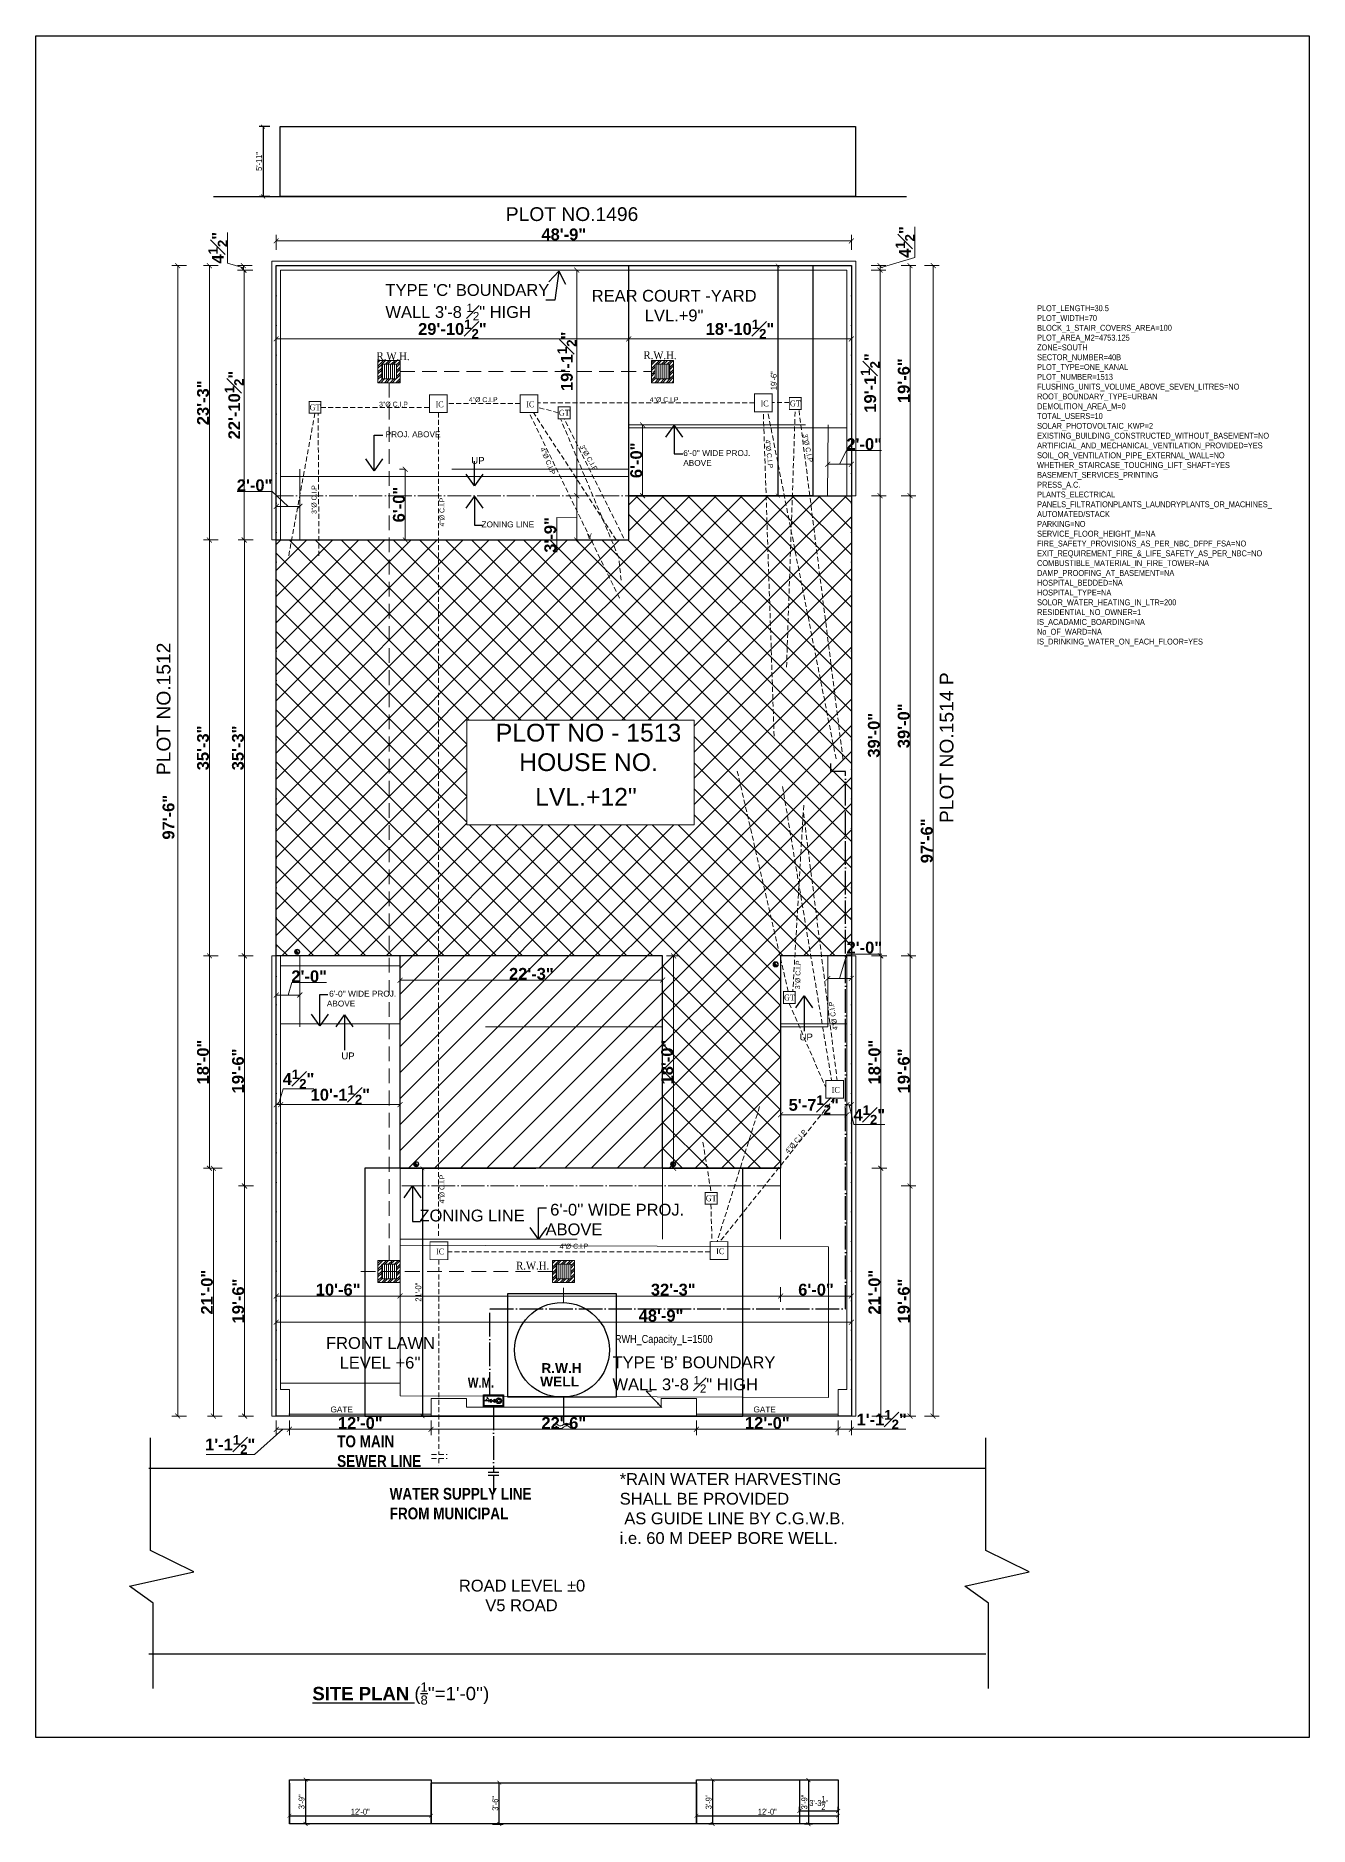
# Model space of a CAD drawing. Header units: feet. Extents: x 18471 to 30550, y -13540 to -11719.
# Drawn here: x 22533 to 23828, y -13540 to -11719 of the extents above; entities that cross this region are included whole.
import ezdxf

# ---------------------------------------------------------------- set-up
doc = ezdxf.new("R2010")
doc.units = ezdxf.units.FT
doc.header["$MEASUREMENT"] = 0
doc.header["$PDMODE"] = 2
for name, pattern in [('ACAD_ISO03W100', [30, 12, -18]), ('ACAD_ISO04W100', [30, 24, -3, 0, -3]), ('DASHED', [0.75, 0.5, -0.25]), ('HIDDEN', [0.375, 0.25, -0.125])]:
    doc.linetypes.add(name, pattern=pattern)
doc.layers.get('0').update_dxf_attribs({"lineweight": 30})
for name, color, linetype, plot in [('BLK_1_COVERED_AREA', 140, 'Continuous', False), ('BLK_1_LVL_0_BLDG_FOOT_PRINT', 1, 'Continuous', False), ('BLK_1_LVL_0_FRONT_SETBACK', 2, 'Continuous', False), ('BLK_1_LVL_0_REAR_SETBACK', 11, 'Continuous', False), ('COMPOUNDWALL', 4, 'Continuous', False), ('MAIN_GATE', 1, 'Continuous', False), ('PLAN_INFO', 1, 'Continuous', False), ('PLOT_BOUNDARY', 70, 'Continuous', False), ('RWH', 4, 'Continuous', False)]:
    doc.layers.add(name, color=color, linetype=linetype, plot=plot)
for name, color, linetype, lineweight in [('center line', 253, 'ACAD_ISO04W100', 5), ('CWS', 94, 'Continuous', 9), ('DIM', 7, 'Continuous', 18), ('HATCH', 9, 'Continuous', 20), ('JOINERY TEXT', 193, 'Continuous', 0), ('OPEN_PARKING', 7, 'Continuous', 0), ('P & B WALL', 7, 'Continuous', 30), ('P-SOIL', 6, 'Continuous', 18), ('P-STORM', 60, 'Continuous', 13), ('P-TEXT', 7, 'Continuous', 13), ('P-WASTE', 130, 'Continuous', 18), ('PL-C.W.S', 90, 'ACAD_ISO04W100', 25), ('PROJ', 30, 'ACAD_ISO03W100', 13), ('pub health ser', 22, 'Continuous', 30), ('SANITARY', 84, 'Continuous', 9), ('SANTRY', 1, 'Continuous', 20), ('SANTRY TEXT', 174, 'Continuous', 9), ('stairs', 22, 'Continuous', 20), ('TEXT', 7, 'Continuous', 30), ('WALL', 10, 'Continuous', 30), ('WICKET_GATE', 7, 'Continuous', 0)]:
    doc.layers.add(name, color=color, linetype=linetype, lineweight=lineweight)
doc.layers.add('Text F.F', color=7, linetype='Continuous')
doc.layers.add('W2', color=173, linetype='Continuous')
doc.styles.add('AR. TEXT 01', font='arialbd.ttf')
doc.styles.add('DIM TEXT', font='GOTHIC.TTF', dxfattribs={"height": 5})
doc.styles.add('p.h tex', font='techb___.ttf')
doc.styles.add('PLU', font='times.ttf', dxfattribs={"width": 0.9})
doc.styles.get("Standard").update_dxf_attribs({"font": 'ARIALN.TTF'})
doc.styles.add('TEX02', font='GARA.TTF')
doc.dimstyles.new('DIM 50', dxfattribs={"dimtxt": 6, "dimasz": 3, "dimexe": 6, "dimexo": 4, "dimgap": 0.3125, "dimtad": 1, "dimzin": 3, "dimdsep": 46, "dimlunit": 4, "dimtxsty": 'AR. TEXT 01', "dimblk": 'DOT', "dimcen": 0.09, "dimclrd": 5, "dimclre": 5, "dimclrt": 5, "dimazin": 0, "dimtfac": 0.8, "dimtofl": 0, "dimtmove": 1, "dimatfit": 3, "dimfxl": 6, "dimfxlon": 1, "dimfrac": 1, "dimtolj": 1, "dimtzin": 0, "dimlwd": -1, "dimlwe": -1, "dimarcsym": 1})
doc.dimstyles.get("Standard").update_dxf_attribs({"dimtxt": 6, "dimasz": 4, "dimexe": 4, "dimexo": 4, "dimgap": 1, "dimtad": 1, "dimdec": 1, "dimzin": 3, "dimdsep": 46, "dimlunit": 4, "dimtxsty": 'Standard', "dimblk": 'ARCHTICK', "dimcen": 0.09, "dimadec": 0, "dimazin": 0, "dimtfac": 1.005, "dimtdec": 1, "dimtofl": 0, "dimtmove": 2, "dimatfit": 3, "dimfxl": 4, "dimfxlon": 1, "dimtolj": 1, "dimtzin": 0, "dimarcsym": 0})

msp = doc.modelspace()

# ---------------------------------------------------------------- texts
at = {"layer": 'CWS', "linetype": 'HIDDEN', "attachment_point": 1, "style": 'p.h tex'}
for s, insert, char_height, width in [('W.M.', (22972.108, -13083.54), 10, 295.72659), ('TO MAIN \\PSEWER LINE', (22839.188, -13142.259), 12, 1582.84715), ('WATER SUPPLY LINE \\PFROM MUNICIPAL ', (22892.608, -13195.547), 12, 295.72659)]:
    msp.add_mtext(s, dxfattribs=dict(at, insert=insert, char_height=char_height, width=width))
at = {"layer": 'JOINERY TEXT', "insert": (23093.138, -12224.622), "char_height": 5.75, "width": 20.94495, "attachment_point": 1}
msp.add_mtext('\\A1;V', dxfattribs=at)
at = {"layer": 'P-TEXT', "style": 'PLU', "width": 0.9}
for s, p in [('IC', (22939.261, -12096.532)), ('IC', (23031.5, -12096.532)), ('IC', (23269.798, -12095.704)), ('GT', (23299.695, -12095.614, 1.807)), ('GT', (22811.195, -12099.614, 1.807)), ('GT', (23064.695, -12105.114, 1.807)), ('GT', (23293.684, -12699.767)), ('IC', (23342.249, -12793.805)), ('IC', (23342.249, -12793.805)), ('GT', (23214.144, -12903.999, 1.807)), ('IC', (22939.794, -12958.142)), ('IC', (23224.692, -12957.829))]:
    msp.add_text(s, height=6, dxfattribs=at).set_placement(p)
at = {"layer": 'P-TEXT', "char_height": 8, "width": 7.97347, "attachment_point": 1, "style": 'PLU'}
for insert in [(22879.321, -12040.553), (23150.821, -12039.553), (23021.271, -12965.547)]:
    msp.add_mtext('R.W.H.', dxfattribs=dict(at, insert=insert))
at = {"layer": 'PLAN_INFO', "insert": (23551.062, -11992.791), "char_height": 5.9816, "attachment_point": 1}
msp.add_mtext_dynamic_manual_height_columns('PLOT_LENGTH=30.5\\PPLOT_WIDTH=70\\PBLOCK_1_STAIR_COVERS_AREA=100\\PPLOT_AREA_M2=4753.125\\PZONE=SOUTH\\PSECTOR_NUMBER=40B\\PPLOT_TYPE=ONE_KANAL\\PPLOT_NUMBER=1513\\PFLUSHING_UNITS_VOLUME_ABOVE_SEVEN_LITRES=NO\\PROOT_BOUNDARY_TYPE=URBAN\\PDEMOLITION_AREA_M=0\\PTOTAL_USERS=10\\PSOLAR_PHOTOVOLTAIC_KWP=2\\PEXISTING_BUILDING_CONSTRUCTED_WITHOUT_BASEMENT=NO\\PARTIFICIAL_AND_MECHANICAL_VENTILATION_PROVIDED=YES\\PSOIL_OR_VENTILATION_PIPE_EXTERNAL_WALL=NO\\PWHETHER_STAIRCASE_TOUCHING_LIFT_SHAFT=YES\\PBASEMENT_SERVICES_PRINTING PRESS_A.C. PLANTS_ELECTRICAL PANELS_FILTRATIONPLANTS_LAUNDRYPLANTS_OR_MACHINES_ AUTOMATED/STACK PARKING=NO\\PSERVICE_FLOOR_HEIGHT_M=NA\\PFIRE_SAFETY_PROVISIONS_AS_PER_NBC_DFPF_FSA=NO\\PEXIT_REQUIREMENT_FIRE_&_LIFE_SAFETY_AS_PER_NBC=NO\\PCOMBUSTIBLE_MATERIAL_IN_FIRE_TOWER=NA\\PDAMP_PROOFING_AT_BASEMENT=NA\\PHOSPITAL_BEDDED=NA  \\PHOSPITAL_TYPE=NA\\PSOLOR_WATER_HEATING_IN_LTR=200\\PRESIDENTIAL_NO_OWNER=1\\PIS_ACADAMIC_BOARDING=NA\\PNo_OF_WARD=NA  \\PIS_DRINKING_WATER_ON_EACH_FLOOR=YES', width=89.99066, gutter_width=5, heights=[373.899], dxfattribs=at)
at = {"layer": 'RWH', "insert": (23121.745, -13040.068), "char_height": 8.06188, "attachment_point": 1}
msp.add_mtext_dynamic_manual_height_columns('RWH_Capacity_L=1500', width=1.30264, gutter_width=1.25, heights=[0], dxfattribs=at)
at = {"layer": 'SANTRY TEXT', "color": 5, "ltscale": 25, "char_height": 5, "attachment_point": 3, "style": 'DIM TEXT'}
for s, insert, width in [('\\A1;{\\fArial|b0|i0|c0|p34;4"%%C C.I.P}', (23002.35, -12086.29, -0.045), 82.87071), ('\\A1;{\\fArial|b0|i0|c0|p34;4"%%C C.I.P}', (23186.35, -12086.29, -0.045), 82.87071), ('\\A1;{\\fArial|b0|i0|c0|p34;3"%%C C.I.P}', (22911.11, -12090.892, -0.023), 68.77203), ('\\A1;{\\fArial|b0|i0|c0|p34;4"%%C C.I.P}', (23094.688, -12947.259), 82.87071)]:
    msp.add_mtext(s, dxfattribs=dict(at, insert=insert, width=width))
for s, insert, width, rotation in [('\\A1;{\\fArial|b0|i0|c0|p34;3"%%C C.I.P}', (23323.273, -12151.869), 68.77203, 281.67055), ('\\A1;{\\fArial|b0|i0|c0|p34;4"%%C C.I.P}', (23061.549, -12163.655), 82.87071, 292.95478), ('\\A1;{\\fArial|b0|i0|c0|p34;3"%%C C.I.P}', (23104.49, -12159.495), 68.77203, 299.320674), ('\\A1;{\\fArial|b0|i0|c0|p34;4"%%C C.I.P}', (23282.592, -12158.237), 82.87071, 276.053958), ('\\A1;{\\fArial|b0|i0|c0|p34;3"%%C C.I.P}', (22813.188, -12175.759), 68.77203, 90), ('\\A1;{\\fArial|b0|i0|c0|p34;4"%%C C.I.P}', (22943.277, -12188.506, -0.045), 82.87071, 90), ('\\A1;{\\fArial|b0|i0|c0|p34;3"%%C C.I.P}', (23305.733, -12659.089), 82.87071, 88.463373), ('\\A1;{\\fArial|b0|i0|c0|p34;4"%%C C.I.P}', (23339.078, -12701.405), 82.87071, 98.768219), ('\\A1;{\\fArial|b0|i0|c0|p34;4"%%C C.I.P}', (23313.378, -12830.522), 82.87071, 48.990913), ('\\A1;{\\fArial|b0|i0|c0|p34;4"%%C C.I.P}', (22943.277, -12877.006, -0.045), 82.87071, 90)]:
    msp.add_mtext(s, dxfattribs=dict(at, insert=insert, width=width, rotation=rotation))
at = {"layer": 'TEXT', "style": 'TEX02'}
for s, insert, char_height, width, attachment_point in [('\\A1;{\\fArial|b0|i0|c0|p34;PLOT NO.1496}', (23078.079, -11893.095), 14, 348.27722, 2), ('\\A1;{\\fArial|b0|i0|c0|p34;TYPE \'C\' BOUNDARY \\PWALL 3\'-8 \\H0.7x;\\S1#2;\\H1.429x;" HIGH}', (22888.309, -11971.259), 12, 375.8426, 1), ('\\A1;\\pi10.93605;{\\fArial|b0|i0|c0|p34;REAR COURT -YARD\\P\\pi64.88694;LVL.+9"}', (23087.21, -11977.146), 12, 187.31003, 1), ('\\A1;{\\fArial|b0|i0|c0|p34; PROJ. ABOVE}', (22886.112, -12120.986), 6, 77.75264, 1), ("\\A1;{\\fArial|b0|i0|c0|p34;6'-0'' WIDE PROJ. ABOVE}", (23191.228, -12140.133), 6, 77.75264, 1), ('\\A1;{\\fArial|b0|i0|c0|p34;UP}', (22975.53, -12154.268), 7, 3.90431, 7), ('\\A1;{\\fArial|b0|i0|c0|p34;ZONING LINE}', (22986.04, -12212.678), 6, 72.01011, 1), ('\\A1;{\\fArial|b0|i0|c0|p34;PLOT NO - 1513 \\PHOUSE NO.}', (23094.85, -12418.476), 18, 214.93294, 2), ('\\A1;{\\fArial|b0|i0|c0|p34;LVL.+12"}', (23092.224, -12483.701), 18, 214.93294, 2), ("\\A1;{\\fArial|b0|i0|c0|p34; 6'-0'' WIDE PROJ. ABOVE}", (22828.711, -12689.944), 6, 72.01011, 1), ('\\A1;{\\fArial|b0|i0|c0|p34;UP}', (23309.472, -12733.431), 7, 3.90431, 1), ('\\A1;{\\fArial|b0|i0|c0|p34;UP}', (22843.408, -12752.72), 7, 3.90431, 1), ("\\A1;{\\fArial|b0|i0|c0|p34; 6'-0'' WIDE PROJ. ABOVE}", (23051.211, -12906.608), 12, 145.21511, 1), ('\\A1;{\\fArial|b0|i0|c0|p34;ZONING LINE}', (22922.89, -12912.555), 12, 145.21511, 1), ("\\A1;\\pi18.57072;{\\fArial|b0|i0|c0|p34;FRONT LAWN\\P\\pi32.43293;LEVEL +6'' }", (22809.303, -13042.172), 12, 145.21511, 1), ('\\A1;{\\fArial|b0|i0|c0|p34;TYPE \'B\' BOUNDARY \\PWALL 3\'-8 \\H0.7x;\\S1#2;\\H1.429x;" HIGH}', (23119.233, -13061.875), 12, 375.8426, 1), ('\\A1;{\\fArial|b0|i0|c0|p34;GATE}', (22832.359, -13112.795), 6, 72.01011, 1), ('\\A1;{\\fArial|b0|i0|c0|p34;GATE}', (23285.382, -13112.795), 6, 72.01011, 3), ('\\A1;\\pi9.43566;{\\fArial|b0|i0|c0|p34;ROAD LEVEL ±0\\P\\pi36.29241;V5 ROAD}', (22953.587, -13288.945), 12, 145.21511, 1)]:
    msp.add_mtext(s, dxfattribs=dict(at, insert=insert, char_height=char_height, width=width, attachment_point=attachment_point))
at = {"layer": 'TEXT', "char_height": 14, "width": 173.68205, "attachment_point": 2, "rotation": 90, "style": 'TEX02'}
for s, insert in [('\\A1;{\\fArial|b0|i0|c0|p34;PLOT NO.1512}', (22655.653, -12403.279)), ('\\A1;{\\fArial|b0|i0|c0|p34;PLOT NO.1514 P}', (23452.046, -12442.771))]:
    msp.add_mtext(s, dxfattribs=dict(at, insert=insert))
at = {"layer": 'TEXT', "ltscale": 0.2, "attachment_point": 1}
for s, insert, char_height, width in [('\\A1;{\\fSwis721 LtEx BT|b1|i0|c0|p34;R.W.H}', (23046.829, -13068.688), 10, 503.77936), ('\\A1;{\\fSwis721 LtEx BT|b1|i0|c0|p34;WELL}', (23045.629, -13082.426), 10, 503.77936), ('\\A1;{\\fArial|b0|i0|c0|p34;*RAIN WATER HARVESTING \\PSHALL BE PROVIDED\\P AS GUIDE LINE BY C.G.W.B. \\Pi.e. 60 M DEEP BORE WELL.}', (23126.586, -13180.562), 12, 544.2321)]:
    msp.add_mtext(s, dxfattribs=dict(at, insert=insert, char_height=char_height, width=width))
at = {"layer": 'Text F.F', "ltscale": 2, "insert": (22903.937, -13416.043), "char_height": 11.25, "width": 406.03864, "attachment_point": 8}
msp.add_mtext("\\A1;{\\fSwis721 LtEx BT|b1|i0|c0|p34;\\H1.2x;\\LSITE PLAN \\fSwis721 LtEx BT|b0|i0|c0|p34;\\l(\\H0.7x;\\S1/8;\\H1.42857x;''=1'-0'')}", dxfattribs=at)

# ---------------------------------------------------------------- blocks, each defined once
blk = doc.blocks.new('_Dot')
at = {"color": 0, "linetype": 'ByBlock', "lineweight": -2}
blk.add_line((-0.5, 0), (-1, 0), dxfattribs=at)
at = {"color": 0, "linetype": 'ByBlock', "const_width": 0.5}
blk.add_lwpolyline([(-0.25, 0, 1), (0.25, 0, 1)], format="xyb", close=True, dxfattribs=at)
blk = doc.blocks.new('_ArchTick')
at = {"color": 0, "linetype": 'ByBlock', "const_width": 0.15}
blk.add_lwpolyline([(-0.5, -0.5), (0.5, 0.5)], dxfattribs=at)
blk = doc.blocks.new('*D4')
at = {"layer": 'Defpoints', "color": 0, "ltscale": 5, "transparency": 16777216}
for p in [(22677, -11952.5), (22706.1, -11952.5), (22706.1, -13122.5)]:
    blk.add_point(p, dxfattribs=at)
at = {"layer": 'DIM', "ltscale": 5, "transparency": 16777216}
for p, q in [((22686, -11952.5), (22671, -11952.5)), ((22677, -13122.5), (22677, -11952.5)), ((22686, -13122.5), (22671, -13122.5))]:
    blk.add_line(p, q, dxfattribs=at)
at = {"layer": 'DIM', "ltscale": 5, "transparency": 16777216, "xscale": 5, "yscale": 5, "zscale": 5}
for p, rotation in [((22677, -11952.5), 90), ((22677, -13122.5), 270)]:
    blk.add_blockref('_ArchTick', p, dxfattribs=dict(at, rotation=rotation))
at = {"layer": 'DIM', "ltscale": 5, "transparency": 16777216, "insert": (22667.7, -12513.5), "char_height": 12, "attachment_point": 5, "rotation": 90, "style": 'AR. TEXT 01'}
blk.add_mtext('\\A1;97\'-6"', dxfattribs=at)
blk = doc.blocks.new('*D5')
at = {"layer": 'Defpoints', "color": 0, "ltscale": 5, "transparency": 16777216}
for p in [(23357.7, -11957), (23391.4, -11957), (23383.8, -12186.5)]:
    blk.add_point(p, dxfattribs=at)
at = {"layer": 'DIM', "ltscale": 5, "transparency": 16777216}
for p, q in [((23382.4, -11957), (23397.4, -11957)), ((23391.4, -12186.5), (23391.4, -11957)), ((23387.8, -12186.5), (23397.4, -12186.5))]:
    blk.add_line(p, q, dxfattribs=at)
at = {"layer": 'DIM', "ltscale": 5, "transparency": 16777216, "xscale": 5, "yscale": 5, "zscale": 5}
for p, rotation in [((23391.4, -11957), 90), ((23391.4, -12186.5), 270)]:
    blk.add_blockref('_ArchTick', p, dxfattribs=dict(at, rotation=rotation))
at = {"layer": 'DIM', "ltscale": 5, "transparency": 16777216, "insert": (23381.3, -12071.8), "char_height": 12, "attachment_point": 5, "rotation": 90, "style": 'AR. TEXT 01'}
blk.add_mtext('\\A1;19\'-1{\\H0.8x;\\S1#2;}"', dxfattribs=at)
blk = doc.blocks.new('*D6')
at = {"layer": 'Defpoints', "color": 0, "ltscale": 5, "transparency": 16777216}
for p in [(23290.2, -12870.5), (23392.1, -12870.5), (23366.7, -13122.5)]:
    blk.add_point(p, dxfattribs=at)
at = {"layer": 'DIM', "ltscale": 5, "transparency": 16777216}
for p, q in [((23383.1, -12870.5), (23398.1, -12870.5)), ((23392.1, -13122.5), (23392.1, -12870.5)), ((23383.1, -13122.5), (23398.1, -13122.5))]:
    blk.add_line(p, q, dxfattribs=at)
at = {"layer": 'DIM', "ltscale": 5, "transparency": 16777216, "xscale": 5, "yscale": 5, "zscale": 5}
for p, rotation in [((23392.1, -12870.5), 90), ((23392.1, -13122.5), 270)]:
    blk.add_blockref('_ArchTick', p, dxfattribs=dict(at, rotation=rotation))
at = {"layer": 'DIM', "ltscale": 5, "transparency": 16777216, "insert": (23385.6, -12996.5), "char_height": 12, "attachment_point": 5, "rotation": 90, "style": 'AR. TEXT 01'}
blk.add_mtext('\\A1;21\'-0"', dxfattribs=at)
blk = doc.blocks.new('*D7')
at = {"layer": 'Defpoints', "color": 0, "ltscale": 5, "transparency": 16777216}
for p in [(23366.7, -12654.5), (23392.1, -12654.5), (23290.2, -12870.5)]:
    blk.add_point(p, dxfattribs=at)
at = {"layer": 'DIM', "ltscale": 5, "transparency": 16777216}
for p, q in [((23383.1, -12654.5), (23398.1, -12654.5)), ((23392.1, -12870.5), (23392.1, -12654.5)), ((23383.1, -12870.5), (23398.1, -12870.5))]:
    blk.add_line(p, q, dxfattribs=at)
at = {"layer": 'DIM', "ltscale": 5, "transparency": 16777216, "xscale": 5, "yscale": 5, "zscale": 5}
for p, rotation in [((23392.1, -12654.5), 90), ((23392.1, -12870.5), 270)]:
    blk.add_blockref('_ArchTick', p, dxfattribs=dict(at, rotation=rotation))
at = {"layer": 'DIM', "ltscale": 5, "transparency": 16777216, "insert": (23385.6, -12762.5), "char_height": 12, "attachment_point": 5, "rotation": 90, "style": 'AR. TEXT 01'}
blk.add_mtext('\\A1;18\'-0"', dxfattribs=at)
blk = doc.blocks.new('*D8')
at = {"layer": 'Defpoints', "color": 0, "ltscale": 5, "transparency": 16777216}
for p in [(23357.7, -12816.1), (23290.2, -12831.1), (23357.7, -12831.1)]:
    blk.add_point(p, dxfattribs=at)
at = {"layer": 'DIM', "ltscale": 5, "transparency": 16777216}
for p, q in [((23290.2, -12825.1), (23290.2, -12810.1)), ((23290.2, -12816.1), (23357.7, -12816.1)), ((23357.7, -12825.1), (23357.7, -12810.1))]:
    blk.add_line(p, q, dxfattribs=at)
at = {"layer": 'DIM', "ltscale": 5, "transparency": 16777216, "xscale": 5, "yscale": 5, "zscale": 5, "rotation": 180}
blk.add_blockref('_ArchTick', (23290.2, -12816.1), dxfattribs=at)
at = {"layer": 'DIM', "ltscale": 5, "transparency": 16777216, "xscale": 5, "yscale": 5, "zscale": 5}
blk.add_blockref('_ArchTick', (23357.7, -12816.1), dxfattribs=at)
at = {"layer": 'DIM', "ltscale": 5, "transparency": 16777216, "insert": (23323.9, -12806), "char_height": 12, "attachment_point": 5, "style": 'AR. TEXT 01'}
blk.add_mtext('\\A1;5\'-7{\\H0.8x;\\S1#2;}"', dxfattribs=at)
blk = doc.blocks.new('*D9')
at = {"layer": 'Defpoints', "color": 0, "ltscale": 5, "transparency": 16777216}
for p in [(22903.2, -12805.8), (22781.7, -12820.1), (22903.2, -12820.1)]:
    blk.add_point(p, dxfattribs=at)
at = {"layer": 'DIM', "ltscale": 5, "transparency": 16777216}
for p, q in [((22781.7, -12814.8), (22781.7, -12799.8)), ((22903.2, -12814.8), (22903.2, -12799.8)), ((22781.7, -12805.8), (22903.2, -12805.8))]:
    blk.add_line(p, q, dxfattribs=at)
at = {"layer": 'DIM', "ltscale": 5, "transparency": 16777216, "xscale": 5, "yscale": 5, "zscale": 5, "rotation": 180}
blk.add_blockref('_ArchTick', (22781.7, -12805.8), dxfattribs=at)
at = {"layer": 'DIM', "ltscale": 5, "transparency": 16777216, "xscale": 5, "yscale": 5, "zscale": 5}
blk.add_blockref('_ArchTick', (22903.2, -12805.8), dxfattribs=at)
at = {"layer": 'DIM', "ltscale": 5, "transparency": 16777216, "insert": (22842.4, -12795.7), "char_height": 12, "attachment_point": 5, "style": 'AR. TEXT 01'}
blk.add_mtext('\\A1;10\'-1{\\H0.8x;\\S1#2;}"', dxfattribs=at)
blk = doc.blocks.new('*D10')
at = {"layer": 'Defpoints', "color": 0, "ltscale": 5, "transparency": 16777216}
for p in [(22744.5, -11957), (22787.2, -11957), (22781.7, -12231.5)]:
    blk.add_point(p, dxfattribs=at)
at = {"layer": 'DIM', "ltscale": 5, "transparency": 16777216}
for p, q in [((22753.5, -11957), (22738.5, -11957)), ((22744.5, -12231.5), (22744.5, -11957)), ((22753.5, -12231.5), (22738.5, -12231.5))]:
    blk.add_line(p, q, dxfattribs=at)
at = {"layer": 'DIM', "ltscale": 5, "transparency": 16777216, "xscale": 5, "yscale": 5, "zscale": 5}
for p, rotation in [((22744.5, -11957), 90), ((22744.5, -12231.5), 270)]:
    blk.add_blockref('_ArchTick', p, dxfattribs=dict(at, rotation=rotation))
at = {"layer": 'DIM', "ltscale": 5, "transparency": 16777216, "insert": (22734.5, -12094.3), "char_height": 12, "attachment_point": 5, "rotation": 90, "style": 'AR. TEXT 01'}
blk.add_mtext('\\A1;22\'-10{\\H0.8x;\\S1#2;}"', dxfattribs=at)
blk = doc.blocks.new('*D11')
at = {"layer": 'Defpoints', "color": 0, "ltscale": 5, "transparency": 16777216}
for p in [(22789.2, -12231.5), (22744.8, -12654.5), (22777.2, -12654.5)]:
    blk.add_point(p, dxfattribs=at)
at = {"layer": 'DIM', "ltscale": 5, "transparency": 16777216}
for p, q in [((22753.8, -12231.5), (22738.8, -12231.5)), ((22744.8, -12231.5), (22744.8, -12654.5)), ((22753.8, -12654.5), (22738.8, -12654.5))]:
    blk.add_line(p, q, dxfattribs=at)
at = {"layer": 'DIM', "ltscale": 5, "transparency": 16777216, "xscale": 5, "yscale": 5, "zscale": 5}
for p, rotation in [((22744.8, -12231.5), 90), ((22744.8, -12654.5), 270)]:
    blk.add_blockref('_ArchTick', p, dxfattribs=dict(at, rotation=rotation))
at = {"layer": 'DIM', "ltscale": 5, "transparency": 16777216, "insert": (22738.3, -12443), "char_height": 12, "attachment_point": 5, "rotation": 90, "style": 'AR. TEXT 01'}
blk.add_mtext('\\A1;35\'-3"', dxfattribs=at)
blk = doc.blocks.new('*D12')
at = {"layer": 'Defpoints', "color": 0, "ltscale": 5, "transparency": 16777216}
for p in [(22903.2, -12870.5), (22713.3, -13122.5), (22934.7, -13122.5)]:
    blk.add_point(p, dxfattribs=at)
at = {"layer": 'DIM', "ltscale": 5, "transparency": 16777216}
for p, q in [((22722.3, -12870.5), (22707.3, -12870.5)), ((22713.3, -12870.5), (22713.3, -13122.5)), ((22722.3, -13122.5), (22707.3, -13122.5))]:
    blk.add_line(p, q, dxfattribs=at)
at = {"layer": 'DIM', "ltscale": 5, "transparency": 16777216, "xscale": 5, "yscale": 5, "zscale": 5}
for p, rotation in [((22713.3, -12870.5), 90), ((22713.3, -13122.5), 270)]:
    blk.add_blockref('_ArchTick', p, dxfattribs=dict(at, rotation=rotation))
at = {"layer": 'DIM', "ltscale": 5, "transparency": 16777216, "insert": (22706.8, -12996.5), "char_height": 12, "attachment_point": 5, "rotation": 90, "style": 'AR. TEXT 01'}
blk.add_mtext('\\A1;21\'-0"', dxfattribs=at)
blk = doc.blocks.new('*D13')
at = {"layer": 'Defpoints', "color": 0, "ltscale": 5, "transparency": 16777216}
for p in [(23357.7, -12186.5), (23362.2, -12654.5), (23391.5, -12654.5)]:
    blk.add_point(p, dxfattribs=at)
at = {"layer": 'DIM', "ltscale": 5, "transparency": 16777216}
for p, q in [((23382.5, -12186.5), (23397.5, -12186.5)), ((23391.5, -12186.5), (23391.5, -12654.5)), ((23382.5, -12654.5), (23397.5, -12654.5))]:
    blk.add_line(p, q, dxfattribs=at)
at = {"layer": 'DIM', "ltscale": 5, "transparency": 16777216, "xscale": 5, "yscale": 5, "zscale": 5}
for p, rotation in [((23391.5, -12186.5), 90), ((23391.5, -12654.5), 270)]:
    blk.add_blockref('_ArchTick', p, dxfattribs=dict(at, rotation=rotation))
at = {"layer": 'DIM', "ltscale": 5, "transparency": 16777216, "insert": (23385.1, -12430.1), "char_height": 12, "attachment_point": 5, "rotation": 90, "style": 'AR. TEXT 01'}
blk.add_mtext('\\A1;39\'-0"', dxfattribs=at)
blk = doc.blocks.new('*D14')
at = {"layer": 'Defpoints', "color": 0, "ltscale": 5, "transparency": 16777216}
for p in [(22743.8, -11952.5), (22790.3, -11952.5), (22790.3, -11957)]:
    blk.add_point(p, dxfattribs=at)
at = {"layer": 'DIM', "ltscale": 5, "transparency": 16777216}
for p, q in [((22727.7, -11949.9), (22727.7, -11918.7)), ((22743.8, -11954.8), (22727.7, -11949.9)), ((22752.8, -11952.5), (22737.8, -11952.5)), ((22752.8, -11957), (22737.8, -11957)), ((22743.8, -11957), (22743.8, -11952.5))]:
    blk.add_line(p, q, dxfattribs=at)
at = {"layer": 'DIM', "ltscale": 5, "transparency": 16777216, "xscale": 5, "yscale": 5, "zscale": 5}
for p, rotation in [((22743.8, -11952.5), 90), ((22743.8, -11957), 270)]:
    blk.add_blockref('_ArchTick', p, dxfattribs=dict(at, rotation=rotation))
at = {"layer": 'DIM', "ltscale": 5, "transparency": 16777216, "insert": (22717.8, -11934.3), "char_height": 12, "attachment_point": 5, "rotation": 90, "style": 'AR. TEXT 01'}
blk.add_mtext('\\A1;4{\\H0.8x;\\S1#2;}"', dxfattribs=at)
blk = doc.blocks.new('*D15')
at = {"layer": 'Defpoints', "color": 0, "ltscale": 5, "transparency": 16777216}
for p in [(22790.3, -11952.5), (22709.3, -12231.5), (22790.3, -12231.5)]:
    blk.add_point(p, dxfattribs=at)
at = {"layer": 'DIM', "ltscale": 5, "transparency": 16777216}
for p, q in [((22718.3, -11952.5), (22703.3, -11952.5)), ((22709.3, -11952.5), (22709.3, -12231.5)), ((22718.3, -12231.5), (22703.3, -12231.5))]:
    blk.add_line(p, q, dxfattribs=at)
at = {"layer": 'DIM', "ltscale": 5, "transparency": 16777216, "xscale": 5, "yscale": 5, "zscale": 5}
for p, rotation in [((22709.3, -11952.5), 90), ((22709.3, -12231.5), 270)]:
    blk.add_blockref('_ArchTick', p, dxfattribs=dict(at, rotation=rotation))
at = {"layer": 'DIM', "ltscale": 5, "transparency": 16777216, "insert": (22702.8, -12092), "char_height": 12, "attachment_point": 5, "rotation": 90, "style": 'AR. TEXT 01'}
blk.add_mtext('\\A1;23\'-3"', dxfattribs=at)
blk = doc.blocks.new('*D16')
at = {"layer": 'Defpoints', "color": 0, "ltscale": 5, "transparency": 16777216}
for p in [(22790.3, -12231.5), (22709.3, -12654.5), (22788.4, -12654.5)]:
    blk.add_point(p, dxfattribs=at)
at = {"layer": 'DIM', "ltscale": 5, "transparency": 16777216}
for p, q in [((22718.3, -12231.5), (22703.3, -12231.5)), ((22709.3, -12231.5), (22709.3, -12654.5)), ((22718.3, -12654.5), (22703.3, -12654.5))]:
    blk.add_line(p, q, dxfattribs=at)
at = {"layer": 'DIM', "ltscale": 5, "transparency": 16777216, "xscale": 5, "yscale": 5, "zscale": 5}
for p, rotation in [((22709.3, -12231.5), 90), ((22709.3, -12654.5), 270)]:
    blk.add_blockref('_ArchTick', p, dxfattribs=dict(at, rotation=rotation))
at = {"layer": 'DIM', "ltscale": 5, "transparency": 16777216, "insert": (22702.8, -12443), "char_height": 12, "attachment_point": 5, "rotation": 90, "style": 'AR. TEXT 01'}
blk.add_mtext('\\A1;35\'-3"', dxfattribs=at)
blk = doc.blocks.new('*D17')
at = {"layer": 'Defpoints', "color": 0, "transparency": 16777216}
for p in [(22788.4, -12654.5), (22709.3, -12870.5), (22947.6, -12870.5)]:
    blk.add_point(p, dxfattribs=at)
at = {"layer": 'DIM', "ltscale": 5, "transparency": 16777216}
for p, q in [((22718.3, -12654.5), (22703.3, -12654.5)), ((22709.3, -12654.5), (22709.3, -12870.5)), ((22718.3, -12870.5), (22703.3, -12870.5))]:
    blk.add_line(p, q, dxfattribs=at)
at = {"layer": 'DIM', "transparency": 16777216, "xscale": 5, "yscale": 5, "zscale": 5}
for p, rotation in [((22709.3, -12654.5), 90), ((22709.3, -12870.5), 270)]:
    blk.add_blockref('_ArchTick', p, dxfattribs=dict(at, rotation=rotation))
at = {"layer": 'DIM', "transparency": 16777216, "insert": (22702.8, -12762.5), "char_height": 12, "attachment_point": 5, "rotation": 90, "style": 'AR. TEXT 01'}
blk.add_mtext('\\A1;18\'-0"', dxfattribs=at)
blk = doc.blocks.new('*D18')
at = {"layer": 'Defpoints', "color": 0, "transparency": 16777216}
for p in [(23001.8, -12888.5), (22745, -13122.5), (23020.3, -13122.5)]:
    blk.add_point(p, dxfattribs=at)
at = {"layer": 'DIM', "ltscale": 5, "transparency": 16777216}
for p, q in [((22754, -12888.5), (22739, -12888.5)), ((22745, -12888.5), (22745, -13122.5)), ((22754, -13122.5), (22739, -13122.5))]:
    blk.add_line(p, q, dxfattribs=at)
at = {"layer": 'DIM', "transparency": 16777216, "xscale": 5, "yscale": 5, "zscale": 5}
for p, rotation in [((22745, -12888.5), 90), ((22745, -13122.5), 270)]:
    blk.add_blockref('_ArchTick', p, dxfattribs=dict(at, rotation=rotation))
at = {"layer": 'DIM', "transparency": 16777216, "insert": (22738.6, -13005.5), "char_height": 12, "attachment_point": 5, "rotation": 90, "style": 'AR. TEXT 01'}
blk.add_mtext('\\A1;19\'-6"', dxfattribs=at)
blk = doc.blocks.new('*D19')
at = {"layer": 'Defpoints', "color": 0, "ltscale": 5, "transparency": 16777216}
for p in [(23357.7, -11952.5), (23357.7, -11957), (23391.4, -11952.5)]:
    blk.add_point(p, dxfattribs=at)
at = {"layer": 'DIM', "ltscale": 5, "transparency": 16777216}
for p, q in [((23426.8, -11944.1), (23426.8, -11912.9)), ((23391.4, -11954.8), (23426.8, -11944.1)), ((23382.4, -11952.5), (23397.4, -11952.5)), ((23382.4, -11957), (23397.4, -11957)), ((23391.4, -11957), (23391.4, -11952.5))]:
    blk.add_line(p, q, dxfattribs=at)
at = {"layer": 'DIM', "ltscale": 5, "transparency": 16777216, "xscale": 5, "yscale": 5, "zscale": 5}
for p, rotation in [((23391.4, -11952.5), 90), ((23391.4, -11957), 270)]:
    blk.add_blockref('_ArchTick', p, dxfattribs=dict(at, rotation=rotation))
at = {"layer": 'DIM', "ltscale": 5, "transparency": 16777216, "insert": (23416.8, -11928.5), "char_height": 12, "attachment_point": 5, "rotation": 90, "style": 'AR. TEXT 01'}
blk.add_mtext('\\A1;4{\\H0.8x;\\S1#2;}"', dxfattribs=at)
blk = doc.blocks.new('*D20')
at = {"layer": 'Defpoints', "color": 0, "ltscale": 5, "transparency": 16777216}
for p in [(23360.1, -11952.5), (23360.1, -12186.5), (23421.9, -12186.5)]:
    blk.add_point(p, dxfattribs=at)
at = {"layer": 'DIM', "ltscale": 5, "transparency": 16777216}
for p, q in [((23412.9, -11952.5), (23427.9, -11952.5)), ((23421.9, -11952.5), (23421.9, -12186.5)), ((23412.9, -12186.5), (23427.9, -12186.5))]:
    blk.add_line(p, q, dxfattribs=at)
at = {"layer": 'DIM', "ltscale": 5, "transparency": 16777216, "xscale": 5, "yscale": 5, "zscale": 5}
for p, rotation in [((23421.9, -11952.5), 90), ((23421.9, -12186.5), 270)]:
    blk.add_blockref('_ArchTick', p, dxfattribs=dict(at, rotation=rotation))
at = {"layer": 'DIM', "ltscale": 5, "transparency": 16777216, "insert": (23415.5, -12069.5), "char_height": 12, "attachment_point": 5, "rotation": 90, "style": 'AR. TEXT 01'}
blk.add_mtext('\\A1;19\'-6"', dxfattribs=at)
blk = doc.blocks.new('*D21')
at = {"layer": 'Defpoints', "color": 0, "ltscale": 5, "transparency": 16777216}
for p in [(23360.1, -12186.5), (23362.2, -12654.5), (23421.9, -12654.5)]:
    blk.add_point(p, dxfattribs=at)
at = {"layer": 'DIM', "ltscale": 5, "transparency": 16777216}
for p, q in [((23412.9, -12186.5), (23427.9, -12186.5)), ((23421.9, -12186.5), (23421.9, -12654.5)), ((23412.9, -12654.5), (23427.9, -12654.5))]:
    blk.add_line(p, q, dxfattribs=at)
at = {"layer": 'DIM', "ltscale": 5, "transparency": 16777216, "xscale": 5, "yscale": 5, "zscale": 5}
for p, rotation in [((23421.9, -12186.5), 90), ((23421.9, -12654.5), 270)]:
    blk.add_blockref('_ArchTick', p, dxfattribs=dict(at, rotation=rotation))
at = {"layer": 'DIM', "ltscale": 5, "transparency": 16777216, "insert": (23415.5, -12420.5), "char_height": 12, "attachment_point": 5, "rotation": 90, "style": 'AR. TEXT 01'}
blk.add_mtext('\\A1;39\'-0"', dxfattribs=at)
blk = doc.blocks.new('*D22')
at = {"layer": 'Defpoints', "color": 0, "ltscale": 5, "transparency": 16777216}
for p in [(23362.2, -12654.5), (23277.8, -12888.5), (23421.9, -12888.5)]:
    blk.add_point(p, dxfattribs=at)
at = {"layer": 'DIM', "ltscale": 5, "transparency": 16777216}
for p, q in [((23412.9, -12654.5), (23427.9, -12654.5)), ((23421.9, -12654.5), (23421.9, -12888.5)), ((23412.9, -12888.5), (23427.9, -12888.5))]:
    blk.add_line(p, q, dxfattribs=at)
at = {"layer": 'DIM', "ltscale": 5, "transparency": 16777216, "xscale": 5, "yscale": 5, "zscale": 5}
for p, rotation in [((23421.9, -12654.5), 90), ((23421.9, -12888.5), 270)]:
    blk.add_blockref('_ArchTick', p, dxfattribs=dict(at, rotation=rotation))
at = {"layer": 'DIM', "ltscale": 5, "transparency": 16777216, "insert": (23415.5, -12771.5), "char_height": 12, "attachment_point": 5, "rotation": 90, "style": 'AR. TEXT 01'}
blk.add_mtext('\\A1;19\'-6"', dxfattribs=at)
blk = doc.blocks.new('*D23')
at = {"layer": 'Defpoints', "color": 0, "ltscale": 5, "transparency": 16777216}
for p in [(23277.8, -12888.5), (23357.7, -13122.5), (23421.9, -13122.5)]:
    blk.add_point(p, dxfattribs=at)
at = {"layer": 'DIM', "ltscale": 5, "transparency": 16777216}
for p, q in [((23412.9, -12888.5), (23427.9, -12888.5)), ((23421.9, -12888.5), (23421.9, -13122.5)), ((23412.9, -13122.5), (23427.9, -13122.5))]:
    blk.add_line(p, q, dxfattribs=at)
at = {"layer": 'DIM', "ltscale": 5, "transparency": 16777216, "xscale": 5, "yscale": 5, "zscale": 5}
for p, rotation in [((23421.9, -12888.5), 90), ((23421.9, -13122.5), 270)]:
    blk.add_blockref('_ArchTick', p, dxfattribs=dict(at, rotation=rotation))
at = {"layer": 'DIM', "ltscale": 5, "transparency": 16777216, "insert": (23415.5, -13005.5), "char_height": 12, "attachment_point": 5, "rotation": 90, "style": 'AR. TEXT 01'}
blk.add_mtext('\\A1;19\'-6"', dxfattribs=at)
blk = doc.blocks.new('*D24')
at = {"layer": 'Defpoints', "color": 0, "ltscale": 5, "transparency": 16777216}
for p in [(23135.7, -12027), (23135.7, -12134.5), (23362.2, -12134.5)]:
    blk.add_point(p, dxfattribs=at)
at = {"layer": 'DIM', "ltscale": 5, "transparency": 16777216}
for p, q in [((23135.7, -12036), (23135.7, -12021)), ((23362.2, -12027), (23135.7, -12027)), ((23362.2, -12036), (23362.2, -12021))]:
    blk.add_line(p, q, dxfattribs=at)
at = {"layer": 'DIM', "ltscale": 5, "transparency": 16777216, "xscale": 5, "yscale": 5, "zscale": 5, "rotation": 180}
blk.add_blockref('_ArchTick', (23135.7, -12027), dxfattribs=at)
at = {"layer": 'DIM', "ltscale": 5, "transparency": 16777216, "xscale": 5, "yscale": 5, "zscale": 5}
blk.add_blockref('_ArchTick', (23362.2, -12027), dxfattribs=at)
at = {"layer": 'DIM', "ltscale": 5, "transparency": 16777216, "insert": (23248.9, -12016.9), "char_height": 12, "attachment_point": 5, "style": 'AR. TEXT 01'}
blk.add_mtext('\\A1;18\'-10{\\H0.8x;\\S1#2;}"', dxfattribs=at)
blk = doc.blocks.new('*D25')
at = {"layer": 'Defpoints', "color": 0, "ltscale": 5, "transparency": 16777216}
for p in [(22777.2, -12027), (23135.7, -12134.5), (22777.2, -12179.5)]:
    blk.add_point(p, dxfattribs=at)
at = {"layer": 'DIM', "ltscale": 5, "transparency": 16777216}
for p, q in [((22777.2, -12036), (22777.2, -12021)), ((23135.7, -12027), (22777.2, -12027)), ((23135.7, -12036), (23135.7, -12021))]:
    blk.add_line(p, q, dxfattribs=at)
at = {"layer": 'DIM', "ltscale": 5, "transparency": 16777216, "xscale": 5, "yscale": 5, "zscale": 5, "rotation": 180}
blk.add_blockref('_ArchTick', (22777.2, -12027), dxfattribs=at)
at = {"layer": 'DIM', "ltscale": 5, "transparency": 16777216, "xscale": 5, "yscale": 5, "zscale": 5}
blk.add_blockref('_ArchTick', (23135.7, -12027), dxfattribs=at)
at = {"layer": 'DIM', "ltscale": 5, "transparency": 16777216, "insert": (22956.4, -12016.9), "char_height": 12, "attachment_point": 5, "style": 'AR. TEXT 01'}
blk.add_mtext('\\A1;29\'-10{\\H0.8x;\\S1#2;}"', dxfattribs=at)
blk = doc.blocks.new('*D26')
at = {"layer": 'Defpoints', "color": 0, "ltscale": 5, "transparency": 16777216}
for p in [(22908.5, -12159.5), (22909.8, -12159.5), (22909.8, -12231.5)]:
    blk.add_point(p, dxfattribs=at)
at = {"layer": 'DIM', "ltscale": 5, "transparency": 16777216}
for p, q in [((22908.5, -12159.5), (22902.5, -12159.5)), ((22908.5, -12231.5), (22908.5, -12159.5)), ((22908.5, -12231.5), (22902.5, -12231.5))]:
    blk.add_line(p, q, dxfattribs=at)
at = {"layer": 'DIM', "ltscale": 5, "transparency": 16777216, "xscale": 5, "yscale": 5, "zscale": 5}
for p, rotation in [((22908.5, -12159.5), 90), ((22908.5, -12231.5), 270)]:
    blk.add_blockref('_ArchTick', p, dxfattribs=dict(at, rotation=rotation))
at = {"layer": 'DIM', "ltscale": 5, "transparency": 16777216, "insert": (22902, -12195.5), "char_height": 12, "attachment_point": 5, "rotation": 90, "style": 'AR. TEXT 01'}
blk.add_mtext('\\A1;6\'-0"', dxfattribs=at)
blk = doc.blocks.new('*D27')
at = {"layer": 'Defpoints', "color": 0, "ltscale": 5, "transparency": 16777216}
for p in [(23148.3, -12114.5), (23149.8, -12114.5), (23148.3, -12186.5)]:
    blk.add_point(p, dxfattribs=at)
at = {"layer": 'DIM', "ltscale": 5, "transparency": 16777216}
for p, q in [((23149.8, -12114.5), (23155.8, -12114.5)), ((23149.8, -12186.5), (23149.8, -12114.5)), ((23149.8, -12186.5), (23155.8, -12186.5))]:
    blk.add_line(p, q, dxfattribs=at)
at = {"layer": 'DIM', "ltscale": 5, "transparency": 16777216, "xscale": 5, "yscale": 5, "zscale": 5}
for p, rotation in [((23149.8, -12114.5), 90), ((23149.8, -12186.5), 270)]:
    blk.add_blockref('_ArchTick', p, dxfattribs=dict(at, rotation=rotation))
at = {"layer": 'DIM', "ltscale": 5, "transparency": 16777216, "insert": (23143.4, -12150.5), "char_height": 12, "attachment_point": 5, "rotation": 90, "style": 'AR. TEXT 01'}
blk.add_mtext('\\A1;6\'-0"', dxfattribs=at)
blk = doc.blocks.new('*D28')
at = {"layer": 'Defpoints', "color": 0, "ltscale": 5, "transparency": 16777216}
for p in [(23338.2, -12150.5), (23362.2, -12150.5), (23362.2, -12154.5)]:
    blk.add_point(p, dxfattribs=at)
at = {"layer": 'DIM', "ltscale": 5, "transparency": 16777216}
for p, q in [((23350.2, -12154.5), (23357.4, -12140.5)), ((23357.4, -12140.5), (23392.9, -12140.5)), ((23338.2, -12154.5), (23338.2, -12160.5)), ((23338.2, -12154.5), (23362.2, -12154.5)), ((23362.2, -12154.5), (23362.2, -12160.5))]:
    blk.add_line(p, q, dxfattribs=at)
at = {"layer": 'DIM', "ltscale": 5, "transparency": 16777216, "xscale": 5, "yscale": 5, "zscale": 5, "rotation": 180}
blk.add_blockref('_ArchTick', (23338.2, -12154.5), dxfattribs=at)
at = {"layer": 'DIM', "ltscale": 5, "transparency": 16777216, "xscale": 5, "yscale": 5, "zscale": 5}
blk.add_blockref('_ArchTick', (23362.2, -12154.5), dxfattribs=at)
at = {"layer": 'DIM', "ltscale": 5, "transparency": 16777216, "insert": (23375.2, -12134.1), "char_height": 12, "attachment_point": 5, "style": 'AR. TEXT 01'}
blk.add_mtext('\\A1;2\'-0"', dxfattribs=at)
blk = doc.blocks.new('*D29')
at = {"layer": 'Defpoints', "color": 0, "ltscale": 5, "transparency": 16777216}
for p in [(23362.2, -11927.3), (22777.2, -11952.5), (23362.2, -11952.5)]:
    blk.add_point(p, dxfattribs=at)
at = {"layer": 'DIM', "ltscale": 5, "transparency": 16777216}
for p, q in [((22777.2, -11936.3), (22777.2, -11921.3)), ((23362.2, -11936.3), (23362.2, -11921.3)), ((22777.2, -11927.3), (23362.2, -11927.3))]:
    blk.add_line(p, q, dxfattribs=at)
at = {"layer": 'DIM', "ltscale": 5, "transparency": 16777216, "xscale": 5, "yscale": 5, "zscale": 5, "rotation": 180}
blk.add_blockref('_ArchTick', (22777.2, -11927.3), dxfattribs=at)
at = {"layer": 'DIM', "ltscale": 5, "transparency": 16777216, "xscale": 5, "yscale": 5, "zscale": 5}
blk.add_blockref('_ArchTick', (23362.2, -11927.3), dxfattribs=at)
at = {"layer": 'DIM', "ltscale": 5, "transparency": 16777216, "insert": (23069.7, -11920.8), "char_height": 12, "attachment_point": 5, "style": 'AR. TEXT 01'}
blk.add_mtext('\\A1;48\'-9"', dxfattribs=at)
blk = doc.blocks.new('*D30')
at = {"layer": 'Defpoints', "color": 0, "ltscale": 5, "transparency": 16777216}
for p in [(22801.2, -12197.3), (22777.2, -12202.5), (22801.2, -12202.5)]:
    blk.add_point(p, dxfattribs=at)
at = {"layer": 'DIM', "ltscale": 5, "transparency": 16777216}
for p, q in [((22773, -12182.3), (22737.5, -12182.3)), ((22789.2, -12197.3), (22773, -12182.3)), ((22777.2, -12198.5), (22777.2, -12191.3)), ((22777.2, -12197.3), (22801.2, -12197.3)), ((22801.2, -12198.5), (22801.2, -12191.3))]:
    blk.add_line(p, q, dxfattribs=at)
at = {"layer": 'DIM', "ltscale": 5, "transparency": 16777216, "xscale": 5, "yscale": 5, "zscale": 5, "rotation": 180}
blk.add_blockref('_ArchTick', (22777.2, -12197.3), dxfattribs=at)
at = {"layer": 'DIM', "ltscale": 5, "transparency": 16777216, "xscale": 5, "yscale": 5, "zscale": 5}
blk.add_blockref('_ArchTick', (22801.2, -12197.3), dxfattribs=at)
at = {"layer": 'DIM', "ltscale": 5, "transparency": 16777216, "insert": (22755.2, -12175.9), "char_height": 12, "attachment_point": 5, "style": 'AR. TEXT 01'}
blk.add_mtext('\\A1;2\'-0"', dxfattribs=at)
blk = doc.blocks.new('*D31')
at = {"layer": 'Defpoints', "color": 0, "ltscale": 5, "transparency": 16777216}
for p in [(22781.7, -12805.8), (22777.2, -12823.8), (22781.7, -12823.8)]:
    blk.add_point(p, dxfattribs=at)
at = {"layer": 'DIM', "ltscale": 5, "transparency": 16777216}
for p, q in [((22777.2, -12814.8), (22777.2, -12799.8)), ((22779.4, -12805.8), (22784.3, -12789.7)), ((22781.7, -12814.8), (22781.7, -12799.8)), ((22784.3, -12789.7), (22815.6, -12789.7)), ((22777.2, -12805.8), (22781.7, -12805.8))]:
    blk.add_line(p, q, dxfattribs=at)
at = {"layer": 'DIM', "ltscale": 5, "transparency": 16777216, "xscale": 5, "yscale": 5, "zscale": 5, "rotation": 180}
blk.add_blockref('_ArchTick', (22777.2, -12805.8), dxfattribs=at)
at = {"layer": 'DIM', "ltscale": 5, "transparency": 16777216, "xscale": 5, "yscale": 5, "zscale": 5}
blk.add_blockref('_ArchTick', (22781.7, -12805.8), dxfattribs=at)
at = {"layer": 'DIM', "ltscale": 5, "transparency": 16777216, "insert": (22799.9, -12779.7), "char_height": 12, "attachment_point": 5, "style": 'AR. TEXT 01'}
blk.add_mtext('\\A1;4{\\H0.8x;\\S1#2;}"', dxfattribs=at)
blk = doc.blocks.new('*D32')
at = {"layer": 'Defpoints', "color": 0, "ltscale": 5, "transparency": 16777216}
for p in [(23362.2, -12805.9), (23357.7, -12820.8), (23362.2, -12820.8)]:
    blk.add_point(p, dxfattribs=at)
at = {"layer": 'DIM', "ltscale": 5, "transparency": 16777216}
for p, q in [((23357.7, -12814.9), (23357.7, -12799.9)), ((23362.2, -12814.9), (23362.2, -12799.9)), ((23357.7, -12805.9), (23362.2, -12805.9)), ((23359.9, -12805.9), (23364.8, -12826.1)), ((23364.8, -12826.1), (23396.1, -12826.1))]:
    blk.add_line(p, q, dxfattribs=at)
at = {"layer": 'DIM', "ltscale": 5, "transparency": 16777216, "xscale": 5, "yscale": 5, "zscale": 5, "rotation": 180}
blk.add_blockref('_ArchTick', (23357.7, -12805.9), dxfattribs=at)
at = {"layer": 'DIM', "ltscale": 5, "transparency": 16777216, "xscale": 5, "yscale": 5, "zscale": 5}
blk.add_blockref('_ArchTick', (23362.2, -12805.9), dxfattribs=at)
at = {"layer": 'DIM', "ltscale": 5, "transparency": 16777216, "insert": (23380.4, -12816.2), "char_height": 12, "attachment_point": 5, "style": 'AR. TEXT 01'}
blk.add_mtext('\\A1;4{\\H0.8x;\\S1#2;}"', dxfattribs=at)
blk = doc.blocks.new('*D33')
at = {"layer": 'Defpoints', "color": 0, "ltscale": 5, "transparency": 16777216}
for p in [(22903.2, -12905.2), (22777.2, -12964.5), (22903.2, -13000.4)]:
    blk.add_point(p, dxfattribs=at)
at = {"layer": 'DIM', "ltscale": 5, "transparency": 16777216}
for p, q in [((22777.2, -12991.4), (22777.2, -13006.4)), ((22777.2, -13000.4), (22903.2, -13000.4)), ((22903.2, -12991.4), (22903.2, -13006.4))]:
    blk.add_line(p, q, dxfattribs=at)
at = {"layer": 'DIM', "ltscale": 5, "transparency": 16777216, "xscale": 5, "yscale": 5, "zscale": 5, "rotation": 180}
blk.add_blockref('_ArchTick', (22777.2, -13000.4), dxfattribs=at)
at = {"layer": 'DIM', "ltscale": 5, "transparency": 16777216, "xscale": 5, "yscale": 5, "zscale": 5}
blk.add_blockref('_ArchTick', (22903.2, -13000.4), dxfattribs=at)
at = {"layer": 'DIM', "ltscale": 5, "transparency": 16777216, "insert": (22840.2, -12994), "char_height": 12, "attachment_point": 5, "style": 'AR. TEXT 01'}
blk.add_mtext('\\A1;10\'-6"', dxfattribs=at)
blk = doc.blocks.new('*D34')
at = {"layer": 'Defpoints', "color": 0, "ltscale": 5, "transparency": 16777216}
for p in [(22903.2, -12905.2), (23290.2, -12905.2), (23290.2, -13000.4)]:
    blk.add_point(p, dxfattribs=at)
at = {"layer": 'DIM', "ltscale": 5, "transparency": 16777216}
for p, q in [((22903.2, -12991.4), (22903.2, -13006.4)), ((22903.2, -13000.4), (23290.2, -13000.4)), ((23290.2, -12991.4), (23290.2, -13006.4))]:
    blk.add_line(p, q, dxfattribs=at)
at = {"layer": 'DIM', "ltscale": 5, "transparency": 16777216, "xscale": 5, "yscale": 5, "zscale": 5, "rotation": 180}
blk.add_blockref('_ArchTick', (22903.2, -13000.4), dxfattribs=at)
at = {"layer": 'DIM', "ltscale": 5, "transparency": 16777216, "xscale": 5, "yscale": 5, "zscale": 5}
blk.add_blockref('_ArchTick', (23290.2, -13000.4), dxfattribs=at)
at = {"layer": 'DIM', "ltscale": 5, "transparency": 16777216, "insert": (23181, -12994), "char_height": 12, "attachment_point": 5, "style": 'AR. TEXT 01'}
blk.add_mtext('\\A1;32\'-3"', dxfattribs=at)
blk = doc.blocks.new('*D35')
at = {"layer": 'Defpoints', "color": 0, "ltscale": 5, "transparency": 16777216}
for p in [(23290.2, -12905.2), (23362.2, -12947.2), (23362.2, -13000.4)]:
    blk.add_point(p, dxfattribs=at)
at = {"layer": 'DIM', "ltscale": 5, "transparency": 16777216}
for p, q in [((23290.2, -12991.4), (23290.2, -13006.4)), ((23290.2, -13000.4), (23362.2, -13000.4)), ((23362.2, -12991.4), (23362.2, -13006.4))]:
    blk.add_line(p, q, dxfattribs=at)
at = {"layer": 'DIM', "ltscale": 5, "transparency": 16777216, "xscale": 5, "yscale": 5, "zscale": 5, "rotation": 180}
blk.add_blockref('_ArchTick', (23290.2, -13000.4), dxfattribs=at)
at = {"layer": 'DIM', "ltscale": 5, "transparency": 16777216, "xscale": 5, "yscale": 5, "zscale": 5}
blk.add_blockref('_ArchTick', (23362.2, -13000.4), dxfattribs=at)
at = {"layer": 'DIM', "ltscale": 5, "transparency": 16777216, "insert": (23326.2, -12994), "char_height": 12, "attachment_point": 5, "style": 'AR. TEXT 01'}
blk.add_mtext('\\A1;6\'-0"', dxfattribs=at)
blk = doc.blocks.new('*D36')
at = {"layer": 'Defpoints', "color": 0, "ltscale": 5, "transparency": 16777216}
for p in [(23362.2, -13015.4), (22777.2, -13024.4), (23362.2, -13027)]:
    blk.add_point(p, dxfattribs=at)
at = {"layer": 'DIM', "ltscale": 5, "transparency": 16777216}
for p, q in [((22777.2, -13027), (22777.2, -13033)), ((22777.2, -13027), (23362.2, -13027)), ((23362.2, -13019.4), (23362.2, -13033))]:
    blk.add_line(p, q, dxfattribs=at)
at = {"layer": 'DIM', "ltscale": 5, "transparency": 16777216, "xscale": 5, "yscale": 5, "zscale": 5, "rotation": 180}
blk.add_blockref('_ArchTick', (22777.2, -13027), dxfattribs=at)
at = {"layer": 'DIM', "ltscale": 5, "transparency": 16777216, "xscale": 5, "yscale": 5, "zscale": 5}
blk.add_blockref('_ArchTick', (23362.2, -13027), dxfattribs=at)
at = {"layer": 'DIM', "ltscale": 5, "transparency": 16777216, "insert": (23168.6, -13020.5), "char_height": 12, "attachment_point": 5, "style": 'AR. TEXT 01'}
blk.add_mtext('\\A1;48\'-9"', dxfattribs=at)
blk = doc.blocks.new('*D37')
at = {"layer": 'Defpoints', "color": 0, "ltscale": 5, "transparency": 16777216}
for p in [(23082.9, -12186.5), (23135.7, -12186.5), (23135.7, -12231.5)]:
    blk.add_point(p, dxfattribs=at)
at = {"layer": 'DIM', "ltscale": 5, "transparency": 16777216}
for p, q in [((23091.9, -12186.5), (23076.9, -12186.5)), ((23082.9, -12231.5), (23082.9, -12186.5)), ((23082.9, -12209), (23062.5, -12208.7)), ((23062.5, -12208.7), (23062.5, -12244)), ((23091.9, -12231.5), (23076.9, -12231.5))]:
    blk.add_line(p, q, dxfattribs=at)
at = {"layer": 'DIM', "ltscale": 5, "transparency": 16777216, "xscale": 5, "yscale": 5, "zscale": 5}
for p, rotation in [((23082.9, -12186.5), 90), ((23082.9, -12231.5), 270)]:
    blk.add_blockref('_ArchTick', p, dxfattribs=dict(at, rotation=rotation))
at = {"layer": 'DIM', "ltscale": 5, "transparency": 16777216, "insert": (23056, -12226.4), "char_height": 12, "attachment_point": 5, "rotation": 90, "style": 'AR. TEXT 01'}
blk.add_mtext('\\A1;3\'-9"', dxfattribs=at)
blk = doc.blocks.new('*D38')
at = {"layer": 'Defpoints', "color": 0, "ltscale": 5, "transparency": 16777216}
for p in [(23082.9, -11957), (23103.6, -11957), (23135.7, -12186.5)]:
    blk.add_point(p, dxfattribs=at)
at = {"layer": 'DIM', "ltscale": 5, "transparency": 16777216}
for p, q in [((23091.9, -11957), (23076.9, -11957)), ((23082.9, -12186.5), (23082.9, -11957)), ((23091.9, -12186.5), (23076.9, -12186.5))]:
    blk.add_line(p, q, dxfattribs=at)
at = {"layer": 'DIM', "ltscale": 5, "transparency": 16777216, "xscale": 5, "yscale": 5, "zscale": 5}
for p, rotation in [((23082.9, -11957), 90), ((23082.9, -12186.5), 270)]:
    blk.add_blockref('_ArchTick', p, dxfattribs=dict(at, rotation=rotation))
at = {"layer": 'DIM', "ltscale": 5, "transparency": 16777216, "insert": (23072.8, -12049.8), "char_height": 12, "attachment_point": 5, "rotation": 90, "style": 'AR. TEXT 01'}
blk.add_mtext('\\A1;19\'-1{\\H0.8x;\\S1#2;}"', dxfattribs=at)
blk = doc.blocks.new('RWP')
at = {"layer": 'P-SOIL'}
h = blk.add_hatch(color=7, dxfattribs=at)
edge = h.paths.add_edge_path()
edge.add_ellipse((-58225.9, -118219.6), major_axis=(1.49, 1.49), ratio=1, start_angle=35.6182, end_angle=125.6182)
edge.add_ellipse((-58225.9, -118219.6), major_axis=(1.49, 1.49), ratio=1, start_angle=125.6182, end_angle=215.6182)
edge.add_ellipse((-58226.1, -118220.6), major_axis=(0.748, 0.748), ratio=1, start_angle=218.8221, end_angle=392.4144)
edge.add_ellipse((-58225.7, -118218.5), major_axis=(-0.748, 0.748), ratio=1, start_angle=-51.1779, end_angle=122.4144, ccw=False)
at = {"layer": 'P-SOIL', "color": 7, "extrusion": (0, 0, -1)}
for centre, major_axis, start_param, end_param in [((-58225.9, -118219.6), (1.87, 1.87), 3.926991, 10.210176), ((-58225.9, -118219.6), (-1.49, 1.49), 5.497787, 11.780972), ((-58225.7, -118218.5), (0.748, 0.748), 2.575855, 5.829284), ((-58226.1, -118220.6), (-0.748, 0.748), 1.005059, 4.258487)]:
    blk.add_ellipse(centre, major_axis=major_axis, ratio=1, start_param=start_param, end_param=end_param, dxfattribs=at)
blk = doc.blocks.new('*D40')
at = {"layer": 'Defpoints', "color": 0, "ltscale": 5, "transparency": 16777216}
for p in [(22777.2, -12696.5), (22801.2, -12694.3), (22801.2, -12696.5)]:
    blk.add_point(p, dxfattribs=at)
at = {"layer": 'DIM', "ltscale": 5, "transparency": 16777216}
for p, q in [((22777.2, -12694.3), (22777.2, -12688.3)), ((22789.2, -12694.3), (22793, -12681.7)), ((22793, -12681.7), (22828.5, -12681.7)), ((22801.2, -12694.3), (22801.2, -12688.3)), ((22777.2, -12694.3), (22801.2, -12694.3))]:
    blk.add_line(p, q, dxfattribs=at)
at = {"layer": 'DIM', "ltscale": 5, "transparency": 16777216, "xscale": 5, "yscale": 5, "zscale": 5, "rotation": 180}
blk.add_blockref('_ArchTick', (22777.2, -12694.3), dxfattribs=at)
at = {"layer": 'DIM', "ltscale": 5, "transparency": 16777216, "xscale": 5, "yscale": 5, "zscale": 5}
blk.add_blockref('_ArchTick', (22801.2, -12694.3), dxfattribs=at)
at = {"layer": 'DIM', "ltscale": 5, "transparency": 16777216, "insert": (22810.7, -12675.3), "char_height": 12, "attachment_point": 5, "style": 'AR. TEXT 01'}
blk.add_mtext('\\A1;2\'-0"', dxfattribs=at)
blk = doc.blocks.new('12H')
at = {"layer": 'CWS', "lineweight": 25, "ltscale": 45}
for p, q in [((-421.45, -5976.48), (-420.9, -5976.47)), ((-421.45, -5976.48), (-420.9, -5976.47)), ((-419.86, -5973.19), (-421.23, -5974.67)), ((-421.23, -5973.19), (-419.86, -5974.67)), ((-421.07, -5972.49), (-419.91, -5972.49)), ((-421.01, -5975.69), (-420.73, -5976.16)), ((-421.01, -5975.69), (-420.73, -5976.16)), ((-420.99, -5977.25), (-420.72, -5976.77)), ((-420.99, -5977.25), (-420.72, -5976.77)), ((-420.55, -5973.19), (-420.55, -5970.35)), ((-420.55, -5970.76), (-419.41, -5971.86)), ((-420.55, -5975.28), (-420.55, -5974.67)), ((-420.11, -5975.67), (-420.37, -5976.15)), ((-420.11, -5975.67), (-420.37, -5976.15)), ((-420.08, -5977.24), (-420.36, -5976.77)), ((-420.08, -5977.24), (-420.36, -5976.77)), ((-419.64, -5976.45), (-420.19, -5976.46)), ((-419.64, -5976.45), (-420.19, -5976.46)), ((-419.78, -5972.24), (-419.04, -5971.48))]:
    blk.add_line(p, q, dxfattribs=at)
for points in [[(-422.96, -5978.53), (-422.96, -5970.03), (-418.09, -5970.03), (-418.09, -5978.53)], [(-422.64, -5978.21), (-422.64, -5970.35), (-418.4, -5970.35), (-418.4, -5978.21)]]:
    blk.add_lwpolyline(points, close=True, dxfattribs=at)
for points in [[(-421.23, -5973.19), (-419.86, -5973.19)], [(-419.86, -5974.67), (-421.23, -5974.67)]]:
    blk.add_lwpolyline(points, dxfattribs=at)
for radius in [1.19, 1.02]:
    blk.add_circle((-420.55, -5976.46), radius, dxfattribs=at)
blk = doc.blocks.new('fr df')
at = {"layer": 'P-STORM'}
h = blk.add_hatch(dxfattribs=at)
h.set_pattern_fill('STEEL', color=8, scale=1.014706, angle=-90, style=0)
h.set_pattern_definition([(315, (0, 0), (0.089688176, 0.089688176), []), (315, (0.06342, 0), (0.089688176, 0.089688176), [])])
h.paths.add_polyline_path([(552.252, -1363.059), (552.252, -1363.749), (552.942, -1363.749), (552.942, -1363.059)])
h.paths.add_polyline_path([(552.825, -1363.176), (552.825, -1363.633), (552.368, -1363.633), (552.368, -1363.176)], flags=16)
h = blk.add_hatch(dxfattribs=at)
h.set_pattern_fill('LINE', color=8, scale=0.5, angle=270, style=0)
h.paths.add_polyline_path([(552.368, -1363.633), (552.825, -1363.633), (552.825, -1363.176), (552.368, -1363.176)])
at = {"layer": 'P-STORM', "lineweight": 15}
for points in [[(552.252, -1363.059), (552.252, -1363.749), (552.942, -1363.749), (552.942, -1363.059)], [(552.368, -1363.176), (552.368, -1363.633), (552.825, -1363.633), (552.825, -1363.176)]]:
    blk.add_lwpolyline(points, close=True, dxfattribs=at)
blk = doc.blocks.new('*D45')
at = {"layer": 'Defpoints', "color": 0, "ltscale": 5, "transparency": 16777216}
for p in [(22903.2, -12654.5), (23170.2, -12654.5), (23170.2, -12679.2)]:
    blk.add_point(p, dxfattribs=at)
at = {"layer": 'DIM', "ltscale": 5, "transparency": 16777216}
for p, q in [((22903.2, -12670.2), (22903.2, -12685.2)), ((23170.2, -12670.2), (23170.2, -12685.2)), ((22903.2, -12679.2), (23170.2, -12679.2))]:
    blk.add_line(p, q, dxfattribs=at)
at = {"layer": 'DIM', "ltscale": 5, "transparency": 16777216, "xscale": 5, "yscale": 5, "zscale": 5, "rotation": 180}
blk.add_blockref('_ArchTick', (22903.2, -12679.2), dxfattribs=at)
at = {"layer": 'DIM', "ltscale": 5, "transparency": 16777216, "xscale": 5, "yscale": 5, "zscale": 5}
blk.add_blockref('_ArchTick', (23170.2, -12679.2), dxfattribs=at)
at = {"layer": 'DIM', "ltscale": 5, "transparency": 16777216, "insert": (23036.7, -12672.8), "char_height": 12, "attachment_point": 5, "style": 'AR. TEXT 01'}
blk.add_mtext('\\A1;22\'-3"', dxfattribs=at)
blk = doc.blocks.new('*D46')
at = {"layer": 'Defpoints', "color": 0, "ltscale": 5, "transparency": 16777216}
for p in [(23170.2, -12654.5), (23170.2, -12870.5), (23181.4, -12870.5)]:
    blk.add_point(p, dxfattribs=at)
at = {"layer": 'DIM', "ltscale": 5, "transparency": 16777216}
for p, q in [((23174.2, -12654.5), (23187.4, -12654.5)), ((23181.4, -12654.5), (23181.4, -12870.5)), ((23174.2, -12870.5), (23187.4, -12870.5))]:
    blk.add_line(p, q, dxfattribs=at)
at = {"layer": 'DIM', "ltscale": 5, "transparency": 16777216, "xscale": 5, "yscale": 5, "zscale": 5}
for p, rotation in [((23181.4, -12654.5), 90), ((23181.4, -12870.5), 270)]:
    blk.add_blockref('_ArchTick', p, dxfattribs=dict(at, rotation=rotation))
at = {"layer": 'DIM', "ltscale": 5, "transparency": 16777216, "insert": (23174.9, -12762.5), "char_height": 12, "attachment_point": 5, "rotation": 90, "style": 'AR. TEXT 01'}
blk.add_mtext('\\A1;18\'-0"', dxfattribs=at)
blk = doc.blocks.new('*D47')
at = {"layer": 'Defpoints', "color": 0, "ltscale": 5, "transparency": 16777216}
for p in [(23362.2, -11952.5), (23366.7, -13122.5), (23445.4, -13122.5)]:
    blk.add_point(p, dxfattribs=at)
at = {"layer": 'DIM', "ltscale": 5, "transparency": 16777216}
for p, q in [((23436.4, -11952.5), (23451.4, -11952.5)), ((23445.4, -11952.5), (23445.4, -13122.5)), ((23436.4, -13122.5), (23451.4, -13122.5))]:
    blk.add_line(p, q, dxfattribs=at)
at = {"layer": 'DIM', "ltscale": 5, "transparency": 16777216, "xscale": 5, "yscale": 5, "zscale": 5}
for p, rotation in [((23445.4, -11952.5), 90), ((23445.4, -13122.5), 270)]:
    blk.add_blockref('_ArchTick', p, dxfattribs=dict(at, rotation=rotation))
at = {"layer": 'DIM', "ltscale": 5, "transparency": 16777216, "insert": (23438.9, -12537.5), "char_height": 12, "attachment_point": 5, "rotation": 90, "style": 'AR. TEXT 01'}
blk.add_mtext('\\A1;97\'-6"', dxfattribs=at)
blk = doc.blocks.new('*D48')
at = {"layer": 'Defpoints', "color": 0, "transparency": 16777216}
for p in [(22744.9, -12654.5), (22940.2, -12654.5), (22940.2, -12888.5)]:
    blk.add_point(p, dxfattribs=at)
at = {"layer": 'DIM', "ltscale": 5, "transparency": 16777216}
for p, q in [((22753.9, -12654.5), (22738.9, -12654.5)), ((22744.9, -12888.5), (22744.9, -12654.5)), ((22753.9, -12888.5), (22738.9, -12888.5))]:
    blk.add_line(p, q, dxfattribs=at)
at = {"layer": 'DIM', "transparency": 16777216, "xscale": 5, "yscale": 5, "zscale": 5}
for p, rotation in [((22744.9, -12654.5), 90), ((22744.9, -12888.5), 270)]:
    blk.add_blockref('_ArchTick', p, dxfattribs=dict(at, rotation=rotation))
at = {"layer": 'DIM', "transparency": 16777216, "insert": (22738.4, -12771.5), "char_height": 12, "attachment_point": 5, "rotation": 90, "style": 'AR. TEXT 01'}
blk.add_mtext('\\A1;19\'-6"', dxfattribs=at)
blk = doc.blocks.new('*D49')
at = {"layer": 'Defpoints', "color": 0, "ltscale": 5, "transparency": 16777216}
for p in [(22777.2, -13122.5), (22790.7, -13122.5), (22790.7, -13136)]:
    blk.add_point(p, dxfattribs=at)
at = {"layer": 'DIM', "ltscale": 5, "transparency": 16777216}
for p, q in [((22777.2, -13127), (22777.2, -13142)), ((22790.7, -13127), (22790.7, -13142)), ((22783.9, -13136), (22755, -13161.5)), ((22777.2, -13136), (22790.7, -13136)), ((22755, -13161.5), (22705.8, -13161.5))]:
    blk.add_line(p, q, dxfattribs=at)
at = {"layer": 'DIM', "ltscale": 5, "transparency": 16777216, "xscale": 5, "yscale": 5, "zscale": 5, "rotation": 180}
blk.add_blockref('_ArchTick', (22777.2, -13136), dxfattribs=at)
at = {"layer": 'DIM', "ltscale": 5, "transparency": 16777216, "xscale": 5, "yscale": 5, "zscale": 5}
blk.add_blockref('_ArchTick', (22790.7, -13136), dxfattribs=at)
at = {"layer": 'DIM', "ltscale": 5, "transparency": 16777216, "insert": (22730.4, -13151.5), "char_height": 12, "attachment_point": 5, "style": 'AR. TEXT 01'}
blk.add_mtext('\\A1;1\'-1{\\H0.8x;\\S1#2;}"', dxfattribs=at)
blk = doc.blocks.new('*D50')
at = {"layer": 'Defpoints', "color": 0, "ltscale": 5, "transparency": 16777216}
for p in [(22790.7, -13122.5), (22934.7, -13122.5), (22934.7, -13136)]:
    blk.add_point(p, dxfattribs=at)
at = {"layer": 'DIM', "ltscale": 5, "transparency": 16777216}
for p, q in [((22790.7, -13127), (22790.7, -13142)), ((22934.7, -13127), (22934.7, -13142)), ((22790.7, -13136), (22934.7, -13136))]:
    blk.add_line(p, q, dxfattribs=at)
at = {"layer": 'DIM', "ltscale": 5, "transparency": 16777216, "xscale": 5, "yscale": 5, "zscale": 5, "rotation": 180}
blk.add_blockref('_ArchTick', (22790.7, -13136), dxfattribs=at)
at = {"layer": 'DIM', "ltscale": 5, "transparency": 16777216, "xscale": 5, "yscale": 5, "zscale": 5}
blk.add_blockref('_ArchTick', (22934.7, -13136), dxfattribs=at)
at = {"layer": 'DIM', "ltscale": 5, "transparency": 16777216, "insert": (22862.7, -13129.6), "char_height": 12, "attachment_point": 5, "style": 'AR. TEXT 01'}
blk.add_mtext('\\A1;12\'-0"', dxfattribs=at)
blk = doc.blocks.new('*D51')
at = {"layer": 'Defpoints', "color": 0, "ltscale": 5, "transparency": 16777216}
for p in [(23204.6, -13104.5), (22934.7, -13122.5), (23204.6, -13136)]:
    blk.add_point(p, dxfattribs=at)
at = {"layer": 'DIM', "ltscale": 5, "transparency": 16777216}
for p, q in [((22934.7, -13127), (22934.7, -13142)), ((23204.6, -13127), (23204.6, -13142)), ((22934.7, -13136), (23204.6, -13136))]:
    blk.add_line(p, q, dxfattribs=at)
at = {"layer": 'DIM', "ltscale": 5, "transparency": 16777216, "xscale": 5, "yscale": 5, "zscale": 5, "rotation": 180}
blk.add_blockref('_ArchTick', (22934.7, -13136), dxfattribs=at)
at = {"layer": 'DIM', "ltscale": 5, "transparency": 16777216, "xscale": 5, "yscale": 5, "zscale": 5}
blk.add_blockref('_ArchTick', (23204.6, -13136), dxfattribs=at)
at = {"layer": 'DIM', "ltscale": 5, "transparency": 16777216, "insert": (23069.7, -13129.6), "char_height": 12, "attachment_point": 5, "style": 'AR. TEXT 01'}
blk.add_mtext('\\A1;22\'-6"', dxfattribs=at)
blk = doc.blocks.new('*D52')
at = {"layer": 'Defpoints', "color": 0, "ltscale": 5, "transparency": 16777216}
for p in [(23204.6, -13104.5), (23348.7, -13109), (23348.7, -13136)]:
    blk.add_point(p, dxfattribs=at)
at = {"layer": 'DIM', "ltscale": 5, "transparency": 16777216}
for p, q in [((23204.6, -13127), (23204.6, -13142)), ((23348.7, -13127), (23348.7, -13142)), ((23204.6, -13136), (23348.7, -13136))]:
    blk.add_line(p, q, dxfattribs=at)
at = {"layer": 'DIM', "ltscale": 5, "transparency": 16777216, "xscale": 5, "yscale": 5, "zscale": 5, "rotation": 180}
blk.add_blockref('_ArchTick', (23204.6, -13136), dxfattribs=at)
at = {"layer": 'DIM', "ltscale": 5, "transparency": 16777216, "xscale": 5, "yscale": 5, "zscale": 5}
blk.add_blockref('_ArchTick', (23348.7, -13136), dxfattribs=at)
at = {"layer": 'DIM', "ltscale": 5, "transparency": 16777216, "insert": (23276.7, -13129.6), "char_height": 12, "attachment_point": 5, "style": 'AR. TEXT 01'}
blk.add_mtext('\\A1;12\'-0"', dxfattribs=at)
blk = doc.blocks.new('*D53')
at = {"layer": 'Defpoints', "color": 0, "ltscale": 5, "transparency": 16777216}
for p in [(23348.7, -13109), (23362.2, -13122.5), (23362.2, -13136)]:
    blk.add_point(p, dxfattribs=at)
at = {"layer": 'DIM', "ltscale": 5, "transparency": 16777216}
for p, q in [((23348.7, -13127), (23348.7, -13142)), ((23362.2, -13127), (23362.2, -13142)), ((23348.7, -13136), (23362.2, -13136)), ((23417.6, -13136), (23362.2, -13136))]:
    blk.add_line(p, q, dxfattribs=at)
at = {"layer": 'DIM', "ltscale": 5, "transparency": 16777216, "xscale": 5, "yscale": 5, "zscale": 5, "rotation": 180}
blk.add_blockref('_ArchTick', (23348.7, -13136), dxfattribs=at)
at = {"layer": 'DIM', "ltscale": 5, "transparency": 16777216, "xscale": 5, "yscale": 5, "zscale": 5}
blk.add_blockref('_ArchTick', (23362.2, -13136), dxfattribs=at)
at = {"layer": 'DIM', "ltscale": 5, "transparency": 16777216, "insert": (23393, -13126.1), "char_height": 12, "attachment_point": 5, "style": 'AR. TEXT 01'}
blk.add_mtext('\\A1;1\'-1{\\H0.8x;\\S1#2;}"', dxfattribs=at)
blk = doc.blocks.new('*D54')
at = {"layer": 'Defpoints', "color": 0, "ltscale": 5, "transparency": 16777216}
for p in [(23338.2, -12677.4), (23362.2, -12677.4), (23362.2, -12677.4)]:
    blk.add_point(p, dxfattribs=at)
at = {"layer": 'DIM', "ltscale": 5, "transparency": 16777216}
for p, q in [((23350.2, -12677.4), (23357.7, -12652.6)), ((23357.7, -12652.6), (23393.2, -12652.6)), ((23338.2, -12677.4), (23338.2, -12671.4)), ((23362.2, -12677.4), (23362.2, -12671.4)), ((23338.2, -12677.4), (23362.2, -12677.4))]:
    blk.add_line(p, q, dxfattribs=at)
at = {"layer": 'DIM', "ltscale": 5, "transparency": 16777216, "xscale": 5, "yscale": 5, "zscale": 5, "rotation": 180}
blk.add_blockref('_ArchTick', (23338.2, -12677.4), dxfattribs=at)
at = {"layer": 'DIM', "ltscale": 5, "transparency": 16777216, "xscale": 5, "yscale": 5, "zscale": 5}
blk.add_blockref('_ArchTick', (23362.2, -12677.4), dxfattribs=at)
at = {"layer": 'DIM', "ltscale": 5, "transparency": 16777216, "insert": (23375.4, -12646.1), "char_height": 12, "attachment_point": 5, "style": 'AR. TEXT 01'}
blk.add_mtext('\\A1;2\'-0"', dxfattribs=at)
blk = doc.blocks.new('*D55')
at = {"layer": 'BLK_1_LVL_0_REAR_SETBACK', "color": 0, "lineweight": -2, "transparency": 16777216}
for p, q in [((23280.4, -11952.5), (23291.4, -11952.5)), ((23287.4, -11952.5), (23287.4, -12186.5)), ((23280.4, -12186.5), (23291.4, -12186.5))]:
    blk.add_line(p, q, dxfattribs=at)
at = {"layer": 'Defpoints', "color": 0, "transparency": 16777216}
for p in [(23226.1, -11952.5), (23226.1, -12186.5), (23287.4, -12186.5)]:
    blk.add_point(p, dxfattribs=at)
at = {"layer": 'BLK_1_LVL_0_REAR_SETBACK', "color": 0, "lineweight": -2, "transparency": 16777216, "xscale": 4, "yscale": 4, "zscale": 4}
for p, rotation in [((23287.4, -11952.5), 90), ((23287.4, -12186.5), 270)]:
    blk.add_blockref('_ArchTick', p, dxfattribs=dict(at, rotation=rotation))
at = {"layer": 'BLK_1_LVL_0_REAR_SETBACK', "color": 0, "transparency": 16777216, "insert": (23283.3, -12069.5), "char_height": 6, "attachment_point": 5, "rotation": 90}
blk.add_mtext('\\A1;19\'-6"', dxfattribs=at)
blk = doc.blocks.new('*D56')
at = {"layer": 'BLK_1_LVL_0_FRONT_SETBACK', "color": 0, "lineweight": -2, "transparency": 16777216}
for p, q in [((22930.7, -12870.5), (22921.9, -12870.5)), ((22925.9, -12870.5), (22925.9, -13122.5)), ((22930.7, -13122.5), (22921.9, -13122.5))]:
    blk.add_line(p, q, dxfattribs=at)
at = {"layer": 'Defpoints', "color": 0, "transparency": 16777216}
for p in [(22934.7, -12870.5), (22925.9, -13122.5), (22934.7, -13122.5)]:
    blk.add_point(p, dxfattribs=at)
at = {"layer": 'BLK_1_LVL_0_FRONT_SETBACK', "color": 0, "lineweight": -2, "transparency": 16777216, "xscale": 4, "yscale": 4, "zscale": 4}
for p, rotation in [((22925.9, -12870.5), 90), ((22925.9, -13122.5), 270)]:
    blk.add_blockref('_ArchTick', p, dxfattribs=dict(at, rotation=rotation))
at = {"layer": 'BLK_1_LVL_0_FRONT_SETBACK', "color": 0, "transparency": 16777216, "insert": (22921.8, -12996.5), "char_height": 6, "attachment_point": 5, "rotation": 90}
blk.add_mtext('\\A1;21\'-0"', dxfattribs=at)
blk = doc.blocks.new('*D388')
at = {"layer": 'COMPOUNDWALL', "color": 0, "lineweight": -2, "transparency": 16777216}
for p, q in [((22770.8, -11811.1), (22759.8, -11811.1)), ((22763.8, -11811.1), (22763.8, -11882.1)), ((22770.8, -11882.1), (22759.8, -11882.1))]:
    blk.add_line(p, q, dxfattribs=at)
at = {"layer": 'Defpoints', "color": 0, "transparency": 16777216}
for p in [(23366.3, -11811.1), (22763.8, -11882.1), (22781.3, -11882.1)]:
    blk.add_point(p, dxfattribs=at)
at = {"layer": 'COMPOUNDWALL', "color": 0, "lineweight": -2, "transparency": 16777216, "xscale": 4, "yscale": 4, "zscale": 4}
for p, rotation in [((22763.8, -11811.1), 90), ((22763.8, -11882.1), 270)]:
    blk.add_blockref('_ArchTick', p, dxfattribs=dict(at, rotation=rotation))
at = {"layer": 'COMPOUNDWALL', "color": 0, "transparency": 16777216, "insert": (22759.7, -11846.6), "char_height": 6, "attachment_point": 5, "rotation": 90}
blk.add_mtext('\\A1;5\'-11"', dxfattribs=at)
blk = doc.blocks.new('*D389')
at = {"layer": 'COMPOUNDWALL', "color": 0, "lineweight": -2, "transparency": 16777216}
for p, q in [((22997.1, -13495.4), (23008.1, -13495.4)), ((23004.1, -13537.4), (23004.1, -13495.4)), ((22997.1, -13537.4), (23008.1, -13537.4))]:
    blk.add_line(p, q, dxfattribs=at)
at = {"layer": 'Defpoints', "color": 0, "transparency": 16777216}
for p in [(22972.8, -13495.4), (23004.1, -13495.4), (22972.8, -13537.4)]:
    blk.add_point(p, dxfattribs=at)
at = {"layer": 'COMPOUNDWALL', "color": 0, "lineweight": -2, "transparency": 16777216, "xscale": 4, "yscale": 4, "zscale": 4}
for p, rotation in [((23004.1, -13495.4), 90), ((23004.1, -13537.4), 270)]:
    blk.add_blockref('_ArchTick', p, dxfattribs=dict(at, rotation=rotation))
at = {"layer": 'COMPOUNDWALL', "color": 0, "transparency": 16777216, "insert": (23000, -13516.4), "char_height": 6, "attachment_point": 5, "rotation": 90}
blk.add_mtext('\\A1;3\'-6"', dxfattribs=at)
blk = doc.blocks.new('*D392')
at = {"layer": 'Defpoints', "color": 0, "transparency": 16777216}
for p in [(23221.1, -13492.4, 0), (23221.1, -13537.4), (23221.2, -13537.4, 0)]:
    blk.add_point(p, dxfattribs=at)
at = {"layer": 'MAIN_GATE', "color": 0, "lineweight": -2, "transparency": 16777216}
for p, q in [((23221.1, -13492.4), (23225.1, -13492.4)), ((23221.1, -13492.4), (23221.1, -13537.4)), ((23221.1, -13537.4), (23217.1, -13537.4))]:
    blk.add_line(p, q, dxfattribs=at)
at = {"layer": 'MAIN_GATE', "color": 0, "lineweight": -2, "transparency": 16777216, "xscale": 4, "yscale": 4, "zscale": 4}
for p, rotation in [((23221.1, -13492.4), 90), ((23221.1, -13537.4), 270)]:
    blk.add_blockref('_ArchTick', p, dxfattribs=dict(at, rotation=rotation))
at = {"layer": 'MAIN_GATE', "color": 0, "transparency": 16777216, "insert": (23217, -13514.9), "char_height": 6, "attachment_point": 5, "rotation": 90}
blk.add_mtext('\\A1;3\'-9"', dxfattribs=at)
blk = doc.blocks.new('*D393')
at = {"layer": 'Defpoints', "color": 0, "transparency": 16777216}
for p in [(23204.6, -13520.1, 0), (23348.7, -13520.1, 0), (23348.7, -13529)]:
    blk.add_point(p, dxfattribs=at)
at = {"layer": 'MAIN_GATE', "color": 0, "lineweight": -2, "transparency": 16777216}
for p, q in [((23204.6, -13525), (23204.6, -13533)), ((23204.6, -13529), (23348.7, -13529)), ((23348.7, -13525), (23348.7, -13533))]:
    blk.add_line(p, q, dxfattribs=at)
at = {"layer": 'MAIN_GATE', "color": 0, "lineweight": -2, "transparency": 16777216, "xscale": 4, "yscale": 4, "zscale": 4, "rotation": 180}
blk.add_blockref('_ArchTick', (23204.6, -13529), dxfattribs=at)
at = {"layer": 'MAIN_GATE', "color": 0, "lineweight": -2, "transparency": 16777216, "xscale": 4, "yscale": 4, "zscale": 4}
blk.add_blockref('_ArchTick', (23348.7, -13529), dxfattribs=at)
at = {"layer": 'MAIN_GATE', "color": 0, "transparency": 16777216, "insert": (23276.7, -13524.9), "char_height": 6, "attachment_point": 5}
blk.add_mtext('\\A1;12\'-0"', dxfattribs=at)
blk = doc.blocks.new('*D396')
at = {"layer": 'Defpoints', "color": 0, "transparency": 16777216}
for p in [(23309.3, -13524.1), (23348.7, -13524.1), (23348.7, -13524.1)]:
    blk.add_point(p, dxfattribs=at)
at = {"layer": 'WICKET_GATE', "color": 0, "lineweight": -2, "transparency": 16777216}
for p, q in [((23309.3, -13524.1), (23309.3, -13520.1)), ((23309.3, -13524.1), (23348.7, -13524.1)), ((23348.7, -13524.1), (23348.7, -13520.1))]:
    blk.add_line(p, q, dxfattribs=at)
at = {"layer": 'WICKET_GATE', "color": 0, "lineweight": -2, "transparency": 16777216, "xscale": 4, "yscale": 4, "zscale": 4, "rotation": 180}
blk.add_blockref('_ArchTick', (23309.3, -13524.1), dxfattribs=at)
at = {"layer": 'WICKET_GATE', "color": 0, "lineweight": -2, "transparency": 16777216, "xscale": 4, "yscale": 4, "zscale": 4}
blk.add_blockref('_ArchTick', (23348.7, -13524.1), dxfattribs=at)
at = {"layer": 'WICKET_GATE', "color": 0, "transparency": 16777216, "insert": (23329, -13516), "char_height": 6, "attachment_point": 5}
blk.add_mtext('\\A1;3\'-3{\\H1.005x;\\S1/2;}"', dxfattribs=at)
blk = doc.blocks.new('*D397')
at = {"layer": 'Defpoints', "color": 0, "transparency": 16777216}
for p in [(23348.7, -13492.7), (23318.5, -13537.4), (23348.7, -13537.4)]:
    blk.add_point(p, dxfattribs=at)
at = {"layer": 'WICKET_GATE', "color": 0, "lineweight": -2, "transparency": 16777216}
for p, q in [((23322.5, -13492.7), (23314.5, -13492.7)), ((23318.5, -13492.7), (23318.5, -13537.4)), ((23322.5, -13537.4), (23314.5, -13537.4))]:
    blk.add_line(p, q, dxfattribs=at)
at = {"layer": 'WICKET_GATE', "color": 0, "lineweight": -2, "transparency": 16777216, "xscale": 4, "yscale": 4, "zscale": 4}
for p, rotation in [((23318.5, -13492.7), 90), ((23318.5, -13537.4), 270)]:
    blk.add_blockref('_ArchTick', p, dxfattribs=dict(at, rotation=rotation))
at = {"layer": 'WICKET_GATE', "color": 0, "transparency": 16777216, "insert": (23314.4, -13515), "char_height": 6, "attachment_point": 5, "rotation": 90}
blk.add_mtext('\\A1;3\'-9"', dxfattribs=at)
blk = doc.blocks.new('*D407')
at = {"layer": 'Defpoints', "color": 0, "transparency": 16777216}
for p in [(22807.1, -13492.3, 0), (22807.1, -13537.3, 0), (22807.1, -13537.3)]:
    blk.add_point(p, dxfattribs=at)
at = {"layer": 'MAIN_GATE', "color": 0, "lineweight": -2, "transparency": 16777216}
for p, q in [((22807.1, -13492.3), (22811.1, -13492.3)), ((22807.1, -13492.3), (22807.1, -13537.3)), ((22807.1, -13537.3), (22811.1, -13537.3))]:
    blk.add_line(p, q, dxfattribs=at)
at = {"layer": 'MAIN_GATE', "color": 0, "lineweight": -2, "transparency": 16777216, "xscale": 4, "yscale": 4, "zscale": 4}
for p, rotation in [((22807.1, -13492.3), 90), ((22807.1, -13537.3), 270)]:
    blk.add_blockref('_ArchTick', p, dxfattribs=dict(at, rotation=rotation))
at = {"layer": 'MAIN_GATE', "color": 0, "transparency": 16777216, "insert": (22803, -13514.8), "char_height": 6, "attachment_point": 5, "rotation": 90}
blk.add_mtext('\\A1;3\'-9"', dxfattribs=at)
blk = doc.blocks.new('*D408')
at = {"layer": 'Defpoints', "color": 0, "transparency": 16777216}
for p in [(22790.6, -13520, 0), (22934.7, -13520, 0), (22934.7, -13529)]:
    blk.add_point(p, dxfattribs=at)
at = {"layer": 'MAIN_GATE', "color": 0, "lineweight": -2, "transparency": 16777216}
for p, q in [((22790.6, -13525), (22790.6, -13533)), ((22790.6, -13529), (22934.7, -13529)), ((22934.7, -13525), (22934.7, -13533))]:
    blk.add_line(p, q, dxfattribs=at)
at = {"layer": 'MAIN_GATE', "color": 0, "lineweight": -2, "transparency": 16777216, "xscale": 4, "yscale": 4, "zscale": 4, "rotation": 180}
blk.add_blockref('_ArchTick', (22790.6, -13529), dxfattribs=at)
at = {"layer": 'MAIN_GATE', "color": 0, "lineweight": -2, "transparency": 16777216, "xscale": 4, "yscale": 4, "zscale": 4}
blk.add_blockref('_ArchTick', (22934.7, -13529), dxfattribs=at)
at = {"layer": 'MAIN_GATE', "color": 0, "transparency": 16777216, "insert": (22862.7, -13524.9), "char_height": 6, "attachment_point": 5}
blk.add_mtext('\\A1;12\'-0"', dxfattribs=at)

# ---------------------------------------------------------------- dimensions: what is measured, and where the dimension line sits
at = {"layer": 'BLK_1_LVL_0_FRONT_SETBACK', "color": 2}
dim = msp.add_linear_dim(base=(22925.862, -13122.516), p1=(22934.7, -12870.516), p2=(22934.7, -13122.516), angle=90, dimstyle='Standard', override={"dimfxl": 7}, dxfattribs=at)
dim.commit()
dim.dimension.update_dxf_attribs({"geometry": '*D56', "text_midpoint": (22921.799, -12996.516)})
at = {"layer": 'BLK_1_LVL_0_REAR_SETBACK', "color": 2}
dim = msp.add_linear_dim(base=(23287.404, -12186.516), p1=(23226.064, -11952.516), p2=(23226.064, -12186.516), angle=90, dimstyle='Standard', override={"dimfxl": 7}, dxfattribs=at)
dim.commit()
dim.dimension.update_dxf_attribs({"geometry": '*D55', "text_midpoint": (23283.341, -12069.516)})
at = {"layer": 'COMPOUNDWALL', "color": 2}
dim = msp.add_linear_dim(base=(22763.805, -11882.096), p1=(23366.253, -11811.096), p2=(22781.253, -11882.096), angle=90, dimstyle='Standard', override={"dimfxl": 7}, dxfattribs=at)
dim.commit()
dim.dimension.update_dxf_attribs({"geometry": '*D388', "text_midpoint": (22759.742, -11846.596)})
at = {"layer": 'COMPOUNDWALL', "color": 1}
dim = msp.add_linear_dim(base=(23004.062, -13495.379), p1=(22972.792, -13537.376), p2=(22972.792, -13495.379), angle=90, dimstyle='Standard', override={"dimfxl": 7}, dxfattribs=at)
dim.commit()
dim.dimension.update_dxf_attribs({"geometry": '*D389', "text_midpoint": (22999.998, -13516.377)})
at = {"layer": 'DIM', "ltscale": 5}
for base, p1, p2, picture, middle in [((23391.37, -11952.516), (23357.7, -11957.016), (23357.7, -11952.516), '*D19', (23416.805, -11943.837)), ((22743.847, -11952.516), (22790.267, -11957.016), (22790.267, -11952.516), '*D14', (22717.787, -11949.621)), ((22709.287, -12231.516), (22790.267, -11952.516), (22790.267, -12231.516), '*D15', (22702.848, -12092.016)), ((22744.539, -11957.016), (22781.7, -12231.516), (22787.153, -11957.016), '*D10', (22734.485, -12094.266)), ((23391.37, -11957.016), (23383.839, -12186.516), (23357.7, -11957.016), '*D5', (23381.312, -12071.766)), ((23421.934, -12186.516), (23360.058, -11952.516), (23360.058, -12186.516), '*D20', (23415.49, -12069.516)), ((23445.352, -13122.516), (23362.2, -11952.516), (23366.7, -13122.516), '*D47', (23438.909, -12537.516)), ((23149.843, -12114.516), (23148.31, -12186.516), (23148.31, -12114.516), '*D27', (23143.403, -12150.516)), ((22908.475, -12159.516), (22909.822, -12231.516), (22909.822, -12159.516), '*D26', (22902.036, -12195.516)), ((23421.934, -12654.516), (23360.058, -12186.516), (23362.2, -12654.516), '*D21', (23415.49, -12420.516)), ((22709.287, -12654.516), (22790.267, -12231.516), (22788.45, -12654.516), '*D16', (22702.848, -12443.016)), ((22744.751, -12654.516), (22789.2, -12231.516), (22777.2, -12654.516), '*D11', (22738.311, -12443.016)), ((22709.287, -12870.516), (22788.45, -12654.516), (22947.639, -12870.516), '*D17', (22702.843, -12762.516)), ((22744.87, -12654.516), (22940.244, -12888.516), (22940.244, -12654.516), '*D48', (22738.426, -12771.516)), ((23181.367, -12870.516), (23170.2, -12654.516), (23170.2, -12870.516), '*D46', (23174.924, -12762.516)), ((23421.934, -12888.516), (23362.2, -12654.516), (23277.839, -12888.516), '*D22', (23415.49, -12771.516)), ((23392.071, -12654.516), (23290.2, -12870.516), (23366.7, -12654.516), '*D7', (23385.627, -12762.516)), ((22713.251, -13122.516), (22903.2, -12870.516), (22934.7, -13122.516), '*D12', (22706.811, -12996.516)), ((23392.071, -12870.516), (23366.7, -13122.516), (23290.2, -12870.516), '*D6', (23385.631, -12996.516)), ((22745.038, -13122.516), (23001.826, -12888.516), (23020.261, -13122.516), '*D18', (22738.593, -13005.516)), ((23421.934, -13122.516), (23277.839, -12888.516), (23357.7, -13122.516), '*D23', (23415.49, -13005.516))]:
    dim = msp.add_linear_dim(base=base, p1=p1, p2=p2, angle=90, dimstyle='DIM 50', override={"dimtxt": 12, "dimasz": 5, "dimblk": 'ArchTick', "dimclrd": 256, "dimclre": 256, "dimclrt": 256, "dimfxl": 9}, dxfattribs=at)
    dim.commit()
    dim.dimension.update_dxf_attribs({"geometry": picture, "text_midpoint": middle})
for base, p1, p2, picture, middle in [((23362.2, -11927.286), (22777.2, -11952.516), (23362.2, -11952.516), '*D29', (23069.7, -11920.843)), ((22777.2, -12026.966), (23135.7, -12134.516), (22777.2, -12179.516), '*D25', (22956.45, -12016.907)), ((23135.7, -12026.966), (23362.2, -12134.516), (23135.7, -12134.516), '*D24', (23248.95, -12016.907)), ((23170.2, -12679.195), (22903.2, -12654.516), (23170.2, -12654.516), '*D45', (23036.7, -12672.755)), ((23362.2, -12677.435), (23338.2, -12677.435), (23362.2, -12677.435), '*D54', (23357.967, -12646.147)), ((22801.2, -12694.305), (22777.2, -12696.516), (22801.2, -12696.516), '*D40', (22793.291, -12675.27)), ((22781.7, -12805.759), (22777.2, -12823.83), (22781.7, -12823.83), '*D31', (22784.595, -12779.699)), ((22903.2, -12805.759), (22781.7, -12820.115), (22903.2, -12820.115), '*D9', (22842.45, -12795.705)), ((23357.7, -12816.05), (23290.2, -12831.142), (23357.7, -12831.142), '*D8', (23323.95, -12805.996)), ((22903.2, -13000.415), (22777.2, -12964.475), (22903.2, -12905.166), '*D33', (22840.2, -12993.975)), ((23362.2, -13000.415), (23290.2, -12905.166), (23362.2, -12947.166), '*D35', (23326.2, -12993.975)), ((23204.613, -13136.016), (22934.7, -13122.516), (23204.613, -13104.516), '*D51', (23069.657, -13129.577)), ((23348.7, -13136.016), (23204.613, -13104.516), (23348.7, -13109.016), '*D52', (23276.657, -13129.577)), ((22934.7, -13136.016), (22790.7, -13122.516), (22934.7, -13122.516), '*D50', (22862.7, -13129.577))]:
    dim = msp.add_linear_dim(base=base, p1=p1, p2=p2, dimstyle='DIM 50', override={"dimtxt": 12, "dimasz": 5, "dimblk": 'ArchTick', "dimclrd": 256, "dimclre": 256, "dimclrt": 256, "dimfxl": 9}, dxfattribs=at)
    dim.commit()
    dim.dimension.update_dxf_attribs({"geometry": picture, "text_midpoint": middle})
for base, p1, p2, picture, middle in [((22677.011, -11952.516), (22706.077, -13122.516), (22706.077, -11952.516), '*D4', (22674.144, -12513.516)), ((23082.907, -11957.016), (23135.7, -12186.516), (23103.642, -11957.016), '*D38', (23082.907, -12049.83)), ((23082.907, -12186.516), (23135.7, -12231.516), (23135.7, -12186.516), '*D37', (23062.489, -12209.016)), ((23391.518, -12654.516), (23357.7, -12186.516), (23362.2, -12654.516), '*D13', (23391.518, -12430.137))]:
    dim = msp.add_linear_dim(base=base, p1=p1, p2=p2, angle=90, dimstyle='DIM 50', override={"dimtxt": 12, "dimasz": 5, "dimblk": 'ArchTick', "dimclrd": 256, "dimclre": 256, "dimclrt": 256, "dimfxl": 9}, dxfattribs=at)
    dim.commit()
    dim.dimension.update_dxf_attribs({"geometry": picture, "text_midpoint": middle, "dimtype": 160})
for base, p1, p2, picture, middle in [((23362.2, -12154.525), (23338.221, -12150.516), (23362.2, -12150.516), '*D28', (23357.7, -12140.504)), ((22801.2, -12197.295), (22777.2, -12202.451), (22801.2, -12202.451), '*D30', (22772.7, -12182.345)), ((23362.2, -12805.85), (23357.7, -12820.774), (23362.2, -12820.774), '*D32', (23365.095, -12826.129)), ((23290.2, -13000.415), (22903.2, -12905.166), (23290.2, -12905.166), '*D34', (23181.026, -13000.415)), ((23362.2, -13026.981), (22777.2, -13024.444), (23362.2, -13015.377), '*D36', (23168.571, -13026.981)), ((23362.2, -13136.016), (23348.7, -13109.016), (23362.2, -13122.516), '*D53', (23393.013, -13138.214)), ((22790.7, -13136.016), (22777.2, -13122.516), (22790.7, -13122.516), '*D49', (22754.686, -13161.451))]:
    dim = msp.add_linear_dim(base=base, p1=p1, p2=p2, dimstyle='DIM 50', override={"dimtxt": 12, "dimasz": 5, "dimblk": 'ArchTick', "dimclrd": 256, "dimclre": 256, "dimclrt": 256, "dimfxl": 9}, dxfattribs=at)
    dim.commit()
    dim.dimension.update_dxf_attribs({"geometry": picture, "text_midpoint": middle, "dimtype": 160})
at = {"layer": 'MAIN_GATE', "color": 1}
for base, p1, p2, picture, middle in [((22807.102, -13537.347, 0), (22807.102, -13492.347), (22807.092, -13537.347), '*D407', (22803.039, -13514.847, 0)), ((23221.102, -13537.351, 0), (23221.102, -13492.379), (23221.17, -13537.351), '*D392', (23217.039, -13514.865, 0))]:
    dim = msp.add_linear_dim(base=base, p1=p1, p2=p2, angle=90, dimstyle='Standard', dxfattribs=at)
    dim.commit()
    dim.dimension.update_dxf_attribs({"geometry": picture, "text_midpoint": middle})
at = {"layer": 'MAIN_GATE', "color": 2}
for base, p1, p2, picture, middle in [((22934.7, -13528.964, 0), (22790.613, -13520.028), (22934.7, -13520.028), '*D408', (22862.657, -13524.9, 0)), ((23348.7, -13528.996, 0), (23204.613, -13520.06), (23348.7, -13520.06), '*D393', (23276.657, -13524.932, 0))]:
    dim = msp.add_linear_dim(base=base, p1=p1, p2=p2, dimstyle='Standard', dxfattribs=at)
    dim.commit()
    dim.dimension.update_dxf_attribs({"geometry": picture, "text_midpoint": middle})
at = {"layer": 'WICKET_GATE', "color": 1}
dim = msp.add_linear_dim(base=(23318.478213306, -13537.40778582), p1=(23348.699919596, -13492.65778582), p2=(23348.699919596, -13537.40778582), angle=90, dimstyle='Standard', dxfattribs=at)
dim.commit()
dim.dimension.update_dxf_attribs({"geometry": '*D397', "text_midpoint": (23314.41477538, -13515.03278582)})
at = {"layer": 'WICKET_GATE', "color": 2}
dim = msp.add_linear_dim(base=(23348.7, -13524.088), p1=(23309.345, -13524.088), p2=(23348.7, -13524.088), dimstyle='Standard', dxfattribs=at)
dim.commit()
dim.dimension.update_dxf_attribs({"geometry": '*D396', "text_midpoint": (23329.023, -13515.977)})

# ---------------------------------------------------------------- hatches: boundary and pattern name
at = {"layer": 'HATCH', "ltscale": 10}
h = msp.add_hatch(dxfattribs=at)
h.set_pattern_fill('ANSI31', color=256, scale=150)
h.set_pattern_definition([(45, (-50240.458, 62522.719), (-13.258252, 13.258252), [])])
h.paths.add_polyline_path([(22777.2, -12231.516), (23135.7, -12231.516), (23135.7, -12186.516), (23362.2, -12186.516), (23362.2, -12654.516), (23290.2, -12654.516), (23290.2, -12870.516), (22903.2, -12870.516), (22903.2, -12654.516), (22777.2, -12654.516)])
h.paths.add_polyline_path([(22971.197, -12414.73), (23202.316, -12414.73), (23202.316, -12521.259), (22971.197, -12521.259)], flags=16)
h = msp.add_hatch(dxfattribs=at)
h.set_pattern_fill('ANSI31', color=256, scale=150, angle=90)
h.set_pattern_definition([(135, (-50240.458, 62522.719), (-13.258252, -13.258252), [])])
h.paths.add_polyline_path([(22777.2, -12231.516), (23135.7, -12231.516), (23135.7, -12186.516), (23362.2, -12186.516), (23362.2, -12654.516), (23290.2, -12654.516), (23290.2, -12870.516), (23170.2, -12870.516), (23170.2, -12654.516), (22777.2, -12654.516)])
h.paths.add_polyline_path([(22971.197, -12414.73), (23202.316, -12414.73), (23202.316, -12521.259), (22971.197, -12521.259)], flags=16)

# ---------------------------------------------------------------- linework, layer by layer
for p, q in [((22713.396, -11882.096), (23418.398, -11882.096)), ((23309.345, -13492.658), (23309.345, -13537.158)), ((22790.7, -13495.876), (22790.7, -13537.376)), ((22934.643, -13495.379), (23204.556, -13495.379)), ((22934.7, -13537.376), (22934.7, -13495.876)), ((23204.613, -13495.876), (23204.613, -13537.376)), ((23204.613, -13537.376), (22934.7, -13537.376))]:
    msp.add_line(p, q)
at = {"ltscale": 5}
for p, q in [((22647.673, -13175.464), (23498.835, -13175.464)), ((22647.673, -13364.183), (23498.835, -13364.183))]:
    msp.add_line(p, q, dxfattribs=at)
msp.add_lwpolyline([(22781.253, -11811.096), (23366.253, -11811.096), (23366.253, -11882.096), (22781.253, -11882.096)], close=True)
for points in [[(22652.096, -13399.451), (22652.096, -13312.744), (22627.976, -13295.355), (22693.45, -13280.955), (22649.21, -13259.228), (22649.21, -13144.513)], [(23501.721, -13399.451), (23501.721, -13312.744), (23477.601, -13295.355), (23543.075, -13280.955), (23498.835, -13259.228), (23498.835, -13144.513)]]:
    msp.add_lwpolyline(points, dxfattribs=at)
at = {"layer": 'BLK_1_COVERED_AREA'}
msp.add_lwpolyline([(22777.2, -12231.516), (23135.7, -12231.516), (23135.7, -12186.516), (23362.2, -12186.516), (23362.2, -12654.516), (23290.2, -12654.516), (23290.2, -12870.516), (22903.2, -12870.516), (22903.2, -12654.516), (22777.2, -12654.516), (22777.2, -12231.516)], dxfattribs=at)
at = {"layer": 'BLK_1_LVL_0_BLDG_FOOT_PRINT', "color": 25}
msp.add_lwpolyline([(22777.2, -12231.516), (23135.7, -12231.516), (23135.7, -12186.516), (23362.2, -12186.516), (23362.2, -12654.516), (23290.2, -12654.516), (23290.2, -12870.516), (22903.2, -12870.516), (22903.2, -12654.516), (22777.2, -12654.516), (22777.2, -12231.516)], dxfattribs=at)
at = {"layer": 'BLK_1_LVL_0_FRONT_SETBACK'}
msp.add_lwpolyline([(23251.87, -12870.516), (22867.278, -12870.516), (22867.278, -13122.516), (23251.87, -13122.516)], close=True, dxfattribs=at)
at = {"layer": 'BLK_1_LVL_0_REAR_SETBACK'}
msp.add_lwpolyline([(23322.974, -12186.516), (23135.7, -12186.516), (23135.7, -11952.516), (23322.974, -11952.516)], close=True, dxfattribs=at)
at = {"layer": 'center line'}
for p, q in [((22777.2, -12702.516), (22777.2, -11952.516)), ((22777.2, -11952.516), (23362.2, -11952.516)), ((23362.2, -12702.516), (23362.2, -11952.516)), ((23366.7, -12186.516), (22777.2, -12186.516)), ((22777.2, -13122.516), (22777.2, -12696.516)), ((23362.2, -13122.516), (23362.2, -12696.516))]:
    msp.add_line(p, q, dxfattribs=at)
msp.add_lwpolyline([(23290.2, -12870.516), (23290.2, -12888.516), (22903.2, -12888.516), (22903.2, -12870.516)], dxfattribs=at)
at = {"layer": 'HATCH', "ltscale": 5}
for p, q in [((23135.7, -12167.016), (23135.7, -12117.516)), ((23135.7, -12117.516), (23357.7, -12117.516)), ((22781.7, -12167.016), (23135.7, -12167.016)), ((22790.113, -13120.516), (22934.7, -13120.516)), ((22790.113, -13122.516), (22934.7, -13122.516)), ((23204.613, -13120.516), (23348.7, -13120.516)), ((23204.613, -13122.516), (23348.7, -13122.516))]:
    msp.add_line(p, q, dxfattribs=at)
at = {"layer": 'HATCH', "ltscale": 10}
msp.add_lwpolyline([(22971.197, -12414.73), (23202.316, -12414.73), (23202.316, -12521.259), (22971.197, -12521.259)], close=True, dxfattribs=at)
at = {"layer": 'MAIN_GATE', "color": 1}
for points in [[(22790.613, -13492.344), (22934.7, -13492.376), (22934.7, -13537.376), (22790.613, -13537.344), (22790.613, -13492.344)], [(23204.613, -13492.376), (23348.7, -13492.408), (23348.7, -13537.158), (23204.613, -13537.376), (23204.613, -13492.376)]]:
    msp.add_lwpolyline(points, close=True, dxfattribs=at)
at = {"layer": 'OPEN_PARKING'}
for points in [[(22781.7, -12664.518), (22903.2, -12664.518), (22903.2, -13089.027), (22781.7, -13089.027)], [(22903.2, -12948.86), (23339.007, -12950.27), (23339.007, -13103.46), (22903.2, -13102.05)]]:
    msp.add_lwpolyline(points, close=True, dxfattribs=at)
at = {"layer": 'P & B WALL', "color": 183, "lineweight": 20}
for p, q in [((22772.7, -11948.016), (23366.7, -11948.016)), ((22772.7, -12231.516), (22772.7, -11948.016)), ((22781.7, -12231.516), (22781.7, -11957.016)), ((22781.7, -11957.016), (23357.7, -11957.016)), ((23357.7, -12186.516), (23357.7, -11957.016)), ((23366.7, -12186.516), (23366.7, -11948.016)), ((22772.7, -12231.516), (22777.2, -12231.516)), ((22772.7, -13122.516), (22772.7, -12654.516)), ((22777.2, -12654.516), (22772.7, -12654.516)), ((22781.7, -13095.516), (22781.7, -12654.516)), ((23357.7, -13095.516), (23357.7, -12654.516)), ((23357.7, -12654.516), (23366.7, -12654.516)), ((23366.7, -13122.516), (23366.7, -12654.516)), ((22781.7, -13095.516), (22790.7, -13095.516)), ((22790.7, -13122.516), (22790.7, -13095.516)), ((22934.7, -13122.516), (22934.7, -13104.516)), ((22934.7, -13104.516), (22970.7, -13104.516)), ((22970.7, -13113.516), (22970.7, -13104.516)), ((23168.613, -13113.516), (23168.613, -13104.516)), ((23204.613, -13104.516), (23168.613, -13104.516)), ((23204.613, -13122.516), (23204.613, -13104.516)), ((23348.7, -13122.516), (23348.7, -13095.516)), ((23357.7, -13095.516), (23348.7, -13095.516)), ((22772.7, -13122.516), (22790.7, -13122.516)), ((22934.7, -13122.516), (23204.613, -13122.516)), ((22970.7, -13113.516), (23168.613, -13113.516)), ((23366.7, -13122.516), (23348.7, -13122.516)), ((23348.7, -13122.516), (23366.7, -13122.516))]:
    msp.add_line(p, q, dxfattribs=at)
at = {"layer": 'P-SOIL', "linetype": 'DASHED', "ltscale": 10}
for p, q in [((22942.342, -12101.845), (22942.342, -12940.301)), ((22942.625, -12963.454), (22942.625, -13161.649)), ((23218.523, -12955.627), (22951.625, -12955.627)), ((22935.102, -13161.649), (22950.912, -13161.649)), ((22935.102, -13165.508), (22950.912, -13165.508)), ((22942.625, -13165.508), (22942.625, -13173.149))]:
    msp.add_line(p, q, dxfattribs=at)
for points in [[(23025.332, -12092.845), (22951.092, -12092.845)], [(23126.355, -12290.799), (23034.332, -12101.845)], [(23263.629, -12092.017), (23043.332, -12092.017)], [(23283.609, -12430.948), (23272.629, -12101.017)], [(23346.62, -12454.106), (23277.129, -12101.017)], [(23292.195, -12482.287), (23342.081, -12781.118)], [(23313.534, -12509.128), (23347.731, -12781.118)], [(23344.91, -12799.118), (23228.496, -12945.142)], [(23268.804, -12807.831), (23225.574, -12945.142)]]:
    msp.add_lwpolyline(points, dxfattribs=at)
at = {"layer": 'P-SOIL', "linetype": 'DASHED', "ltscale": 10, "elevation": -0.023}
msp.add_lwpolyline([(23123.057, -12231.452), (23038.832, -12101.845)], dxfattribs=at)
at = {"layer": 'P-STORM', "linetype": 'HIDDEN', "ltscale": 60}
for p, q in [((22891.947, -12071.522), (22891.947, -12968.027)), ((22903.197, -12060.286), (23159.484, -12060.286)), ((22863.184, -12975.472), (23058.153, -12975.472))]:
    msp.add_line(p, q, dxfattribs=at)
msp.add_lwpolyline([(23069.403, -13007.064), (23069.403, -12986.722)], dxfattribs=at)
at = {"layer": 'P-WASTE', "linetype": 'DASHED', "ltscale": 10}
for p, q in [((23299.081, -12702.805), (23336.08, -12788.362)), ((23219.303, -12907.037, 1.807), (23220.419, -12945.142))]:
    msp.add_line(p, q, dxfattribs=at)
for points, elevation in [([(22789.887, -12247.516), (22816.592, -12102.652)], -0.023), ([(22822.592, -12096.652), (22933.092, -12096.652)], 1.807), ([(23064.092, -12102.152), (23043.332, -12096.652)], 1.807), ([(23130.762, -12229.598), (23070.092, -12108.152)], -0.023), ([(23299.092, -12091.652), (23281.629, -12091.652)], 1.807)]:
    msp.add_lwpolyline(points, dxfattribs=dict(at, elevation=elevation))
for points in [[(22820.688, -12247.516), (22819.815, -12102.652)], [(23127.996, -12272.536), (23125.655, -12249.388), (23066.298, -12108.152)], [(23296.298, -12360.87), (23305.092, -12098.652)], [(23353.662, -12454.429), (23308.798, -12098.652)], [(23246.177, -12466.589), (23297.914, -12690.805)], [(23313.686, -12501.138), (23302.581, -12690.805)], [(23211.206, -12844.018), (23219.541, -12895.037)]]:
    msp.add_lwpolyline(points, dxfattribs=at)
at = {"layer": 'PL-C.W.S'}
for p, q in [((22998.188, -13112.766), (22998.188, -13179.49)), ((22992.923, -13179.49), (23003.758, -13179.49)), ((22992.923, -13182.568), (23003.758, -13182.568)), ((22998.188, -13182.568), (22998.188, -13198.87))]:
    msp.add_line(p, q, dxfattribs=at)
msp.add_lwpolyline([(22994.615, -13101.786), (22994.615, -13013.316), (23356.298, -13013.316), (23356.298, -12466.876), (23341.179, -12466.876), (23341.179, -12458.825)], dxfattribs=at)
at = {"layer": 'PLOT_BOUNDARY'}
msp.add_lwpolyline([(22777.2, -11952.516), (23362.2, -11952.516), (23362.2, -13122.516), (22777.2, -13122.516)], close=True, dxfattribs=at)
at = {"layer": 'PROJ', "ltscale": 15}
for p, q in [((23135.7, -12114.516), (23338.492, -12114.516)), ((23135.7, -12114.516), (23135.7, -12159.516)), ((23337.95, -12186.516), (23338.492, -12114.516)), ((22801.2, -12231.516), (22801.2, -12159.516)), ((23135.7, -12159.516), (22801.2, -12159.516)), ((22801.2, -12726.516), (22801.2, -12654.516)), ((23338.2, -12726.516), (23338.2, -12654.516)), ((23362.2, -12696.516), (23362.2, -12654.516)), ((23170.2, -12726.516), (22801.2, -12726.516)), ((23290.2, -12726.516), (23338.2, -12726.516)), ((22903.2, -12870.516), (22903.2, -12942.516)), ((23170.2, -12870.516), (23170.2, -12942.516)), ((23290.2, -12942.516), (23290.2, -12870.516)), ((22903.2, -12942.516), (23290.2, -12942.516))]:
    msp.add_line(p, q, dxfattribs=at)
at = {"layer": 'pub health ser', "const_width": 1, "elevation": 1.807}
for points in [[(22810.592, -12090.652), (22810.592, -12102.652), (22822.592, -12102.652), (22822.592, -12090.652), (22810.592, -12090.652)], [(23299.092, -12086.652), (23299.092, -12098.652), (23311.092, -12098.652), (23311.092, -12086.652), (23299.092, -12086.652)], [(23064.092, -12096.152), (23064.092, -12108.152), (23076.092, -12108.152), (23076.092, -12096.152), (23064.092, -12096.152)], [(23213.541, -12895.037), (23213.541, -12907.037), (23225.541, -12907.037), (23225.541, -12895.037), (23213.541, -12895.037)]]:
    msp.add_lwpolyline(points, dxfattribs=at)
at = {"layer": 'pub health ser', "const_width": 1}
for points in [[(22951.092, -12101.845), (22946.592, -12101.845), (22942.092, -12101.845), (22933.092, -12101.845), (22933.092, -12083.845), (22951.092, -12083.845), (22951.092, -12101.845)], [(23043.332, -12101.845), (23038.832, -12101.845), (23034.332, -12101.845), (23025.332, -12101.845), (23025.332, -12083.845), (23043.332, -12083.845), (23043.332, -12101.845)], [(23281.629, -12101.017), (23277.129, -12101.017), (23272.629, -12101.017), (23263.629, -12101.017), (23263.629, -12083.017), (23281.629, -12083.017), (23281.629, -12101.017)], [(23293.081, -12690.805), (23293.081, -12702.805), (23305.081, -12702.805), (23305.081, -12690.805), (23293.081, -12690.805)], [(23354.08, -12799.118), (23349.58, -12799.118), (23345.08, -12799.118), (23336.08, -12799.118), (23336.08, -12781.118), (23354.08, -12781.118), (23354.08, -12799.118)], [(23354.08, -12799.118), (23349.58, -12799.118), (23345.08, -12799.118), (23336.08, -12799.118), (23336.08, -12781.118), (23354.08, -12781.118), (23354.08, -12799.118)], [(22951.625, -12963.454), (22947.125, -12963.454), (22942.625, -12963.454), (22933.625, -12963.454), (22933.625, -12945.454), (22951.625, -12945.454), (22951.625, -12963.454)], [(23236.523, -12963.142), (23232.023, -12963.142), (23227.523, -12963.142), (23218.523, -12963.142), (23218.523, -12945.142), (23236.523, -12945.142), (23236.523, -12963.142)]]:
    msp.add_lwpolyline(points, dxfattribs=at)
at = {"layer": 'RWH'}
msp.add_lwpolyline([(23123.048, -13103.391), (23012.748, -13103.391), (23012.748, -12997.871), (23123.048, -12997.871), (23123.048, -13103.391)], dxfattribs=at)
at = {"layer": 'SANITARY', "ltscale": 10}
for points in [[(23077.385, -13132.52), (23075.582, -13131.018), (23071.976, -13128.013), (23066.568, -13134.323), (23062.962, -13131.319), (23061.16, -13129.816)], [(23077.385, -13135.225), (23075.582, -13133.722), (23071.976, -13130.718), (23066.568, -13137.027), (23062.962, -13134.023), (23061.16, -13132.52)]]:
    msp.add_open_spline(points, degree=3, dxfattribs=at)
at = {"layer": 'SANTRY', "lineweight": 25}
msp.add_line((23069.272, -13103.372), (23069.272, -13130.227), dxfattribs=at)
msp.add_circle((23067.898, -13055.216), 48.175, dxfattribs=at)
at = {"layer": 'stairs'}
for p, q in [((22781.7, -12723.516), (22903.2, -12723.516)), ((23290.2, -12723.516), (23357.7, -12723.516))]:
    msp.add_line(p, q, dxfattribs=at)
at = {"layer": 'W2'}
for p, q in [((22930.2, -12870.516), (23041.2, -12870.516)), ((23212.2, -12870.516), (23248.2, -12870.516))]:
    msp.add_line(p, q, dxfattribs=at)
at = {"layer": 'WALL'}
for p, q in [((22903.2, -12870.516), (22903.2, -12731.017)), ((22903.2, -12870.516), (22930.2, -12870.516)), ((23170.2, -12870.516), (23212.2, -12870.516)), ((23248.2, -12870.516), (23290.2, -12870.516))]:
    msp.add_line(p, q, dxfattribs=at)
msp.add_lwpolyline([(22532.692, -11718.744), (23827.834, -11718.744), (23827.834, -13449.5), (22532.692, -13449.5)], close=True, dxfattribs=at)
at = {"layer": 'WALL', "color": 7}
for points in [[(22777.2, -12231.516), (23135.7, -12231.516), (23135.7, -12186.516), (23362.2, -12186.516), (23362.2, -12654.516), (23290.2, -12654.516), (23290.2, -12870.516), (22903.2, -12870.516), (22903.2, -12654.516), (22777.2, -12654.516), (22777.2, -12231.516)], [(22777.2, -12231.516), (23135.7, -12231.516), (23135.7, -12186.516), (23362.2, -12186.516), (23362.2, -12654.516), (23290.2, -12654.516), (23290.2, -12870.516), (23170.2, -12870.516), (23170.2, -12654.516), (22777.2, -12654.516), (22777.2, -12231.516)]]:
    msp.add_lwpolyline(points, dxfattribs=at)
at = {"layer": 'WICKET_GATE'}
msp.add_lwpolyline([(23309.345, -13492.658), (23348.7, -13492.658), (23348.7, -13537.158), (23309.345, -13537.158)], close=True, dxfattribs=at)

# ---------------------------------------------------------------- block references
at = {"layer": 'CWS', "xscale": 2.409725641424298, "yscale": 2.409725641424298, "zscale": 2.409725641424298, "rotation": 90}
msp.add_blockref('12H', (8601.817, -12093.553), dxfattribs=at)
at = {"layer": 'P-STORM', "extrusion": (0, 0, -1), "xscale": 32.60869565008035, "yscale": 32.60869565008035, "zscale": -32.60869565024234}
for p in [(-40911.405, 32398.553), (-41189.658, 32398.553), (-40911.405, 31483.367), (-41088.862, 31483.367)]:
    msp.add_blockref('fr df', p, dxfattribs=at)
at = {"layer": 'WALL'}
for p in [(81024.357, 105569.312), (81511.099, 105556.489), (81145.515, 105353.374), (81145.542, 105353.374), (81406.877, 105353.374)]:
    msp.add_blockref('RWP', p, dxfattribs=at)

msp.set_redraw_order([(e.dxf.handle, doc.entitydb.next_handle()) for e in msp.query("TEXT MTEXT ATTDEF DIMENSION ARC_DIMENSION")])  # texts and dimensions are drawn at this point

# ---------------------------------------------------------------- leaders
at = {"layer": 'TEXT'}
for points, override in [([(23064.552, -11958.183), (23060.743, -11987.714), (23051.572, -11987.714)], {"dimasz": 12, "dimtad": 0, "dimldrblk": 'Open90'}), ([(22876.895, -12161.016), (22876.895, -12124.809), (22885.738, -12124.809)], {"dimasz": 12, "dimtad": 0, "dimldrblk": 'Open90'}), ([(23182.011, -12114.975), (23182.011, -12143.956), (23190.854, -12143.956)], {"dimasz": 12, "dimtad": 0, "dimldrblk": 'Open90'}), ([(22978.73, -12176.46), (22978.73, -12151.26)], {"dimasz": 12, "dimtad": 0, "dimldrblk": 'Open90'}), ([(22978.882, -12187.156), (22978.882, -12216.357), (22987.068, -12216.357)], {"dimasz": 12, "dimtad": 0, "dimldrblk": 'Open90'}), ([(22821.553, -12725.699), (22821.553, -12693.623), (22829.739, -12693.623)], {"dimasz": 12, "dimtad": 0, "dimldrblk": 'Open90'}), ([(23314.171, -12695.226), (23314.171, -12730.939)], {"dimasz": 12, "dimtad": 0, "dimldrblk": 'Open90'}), ([(22846.607, -12714.516), (22846.607, -12750.228)], {"dimasz": 12, "dimtad": 0, "dimldrblk": 'Open90'}), ([(22915.732, -12888.516), (22915.732, -12924.701), (22923.918, -12924.701)], {"dimasz": 12, "dimtad": 0, "dimldrblk": 'Open90'}), ([(23044.053, -12942.699), (23044.053, -12910.623), (23052.239, -12910.623)], {"dimasz": 12, "dimtad": 0, "dimldrblk": 'Open90'}), ([(23169.305, -13113.73), (23153.424, -13097.111), (23159.033, -13096.983)], {"dimasz": 6, "dimtad": 0})]:
    msp.add_leader(points, dimstyle='DIM 50', override=override, dxfattribs=at)

doc.saveas('drawing.dxf')
